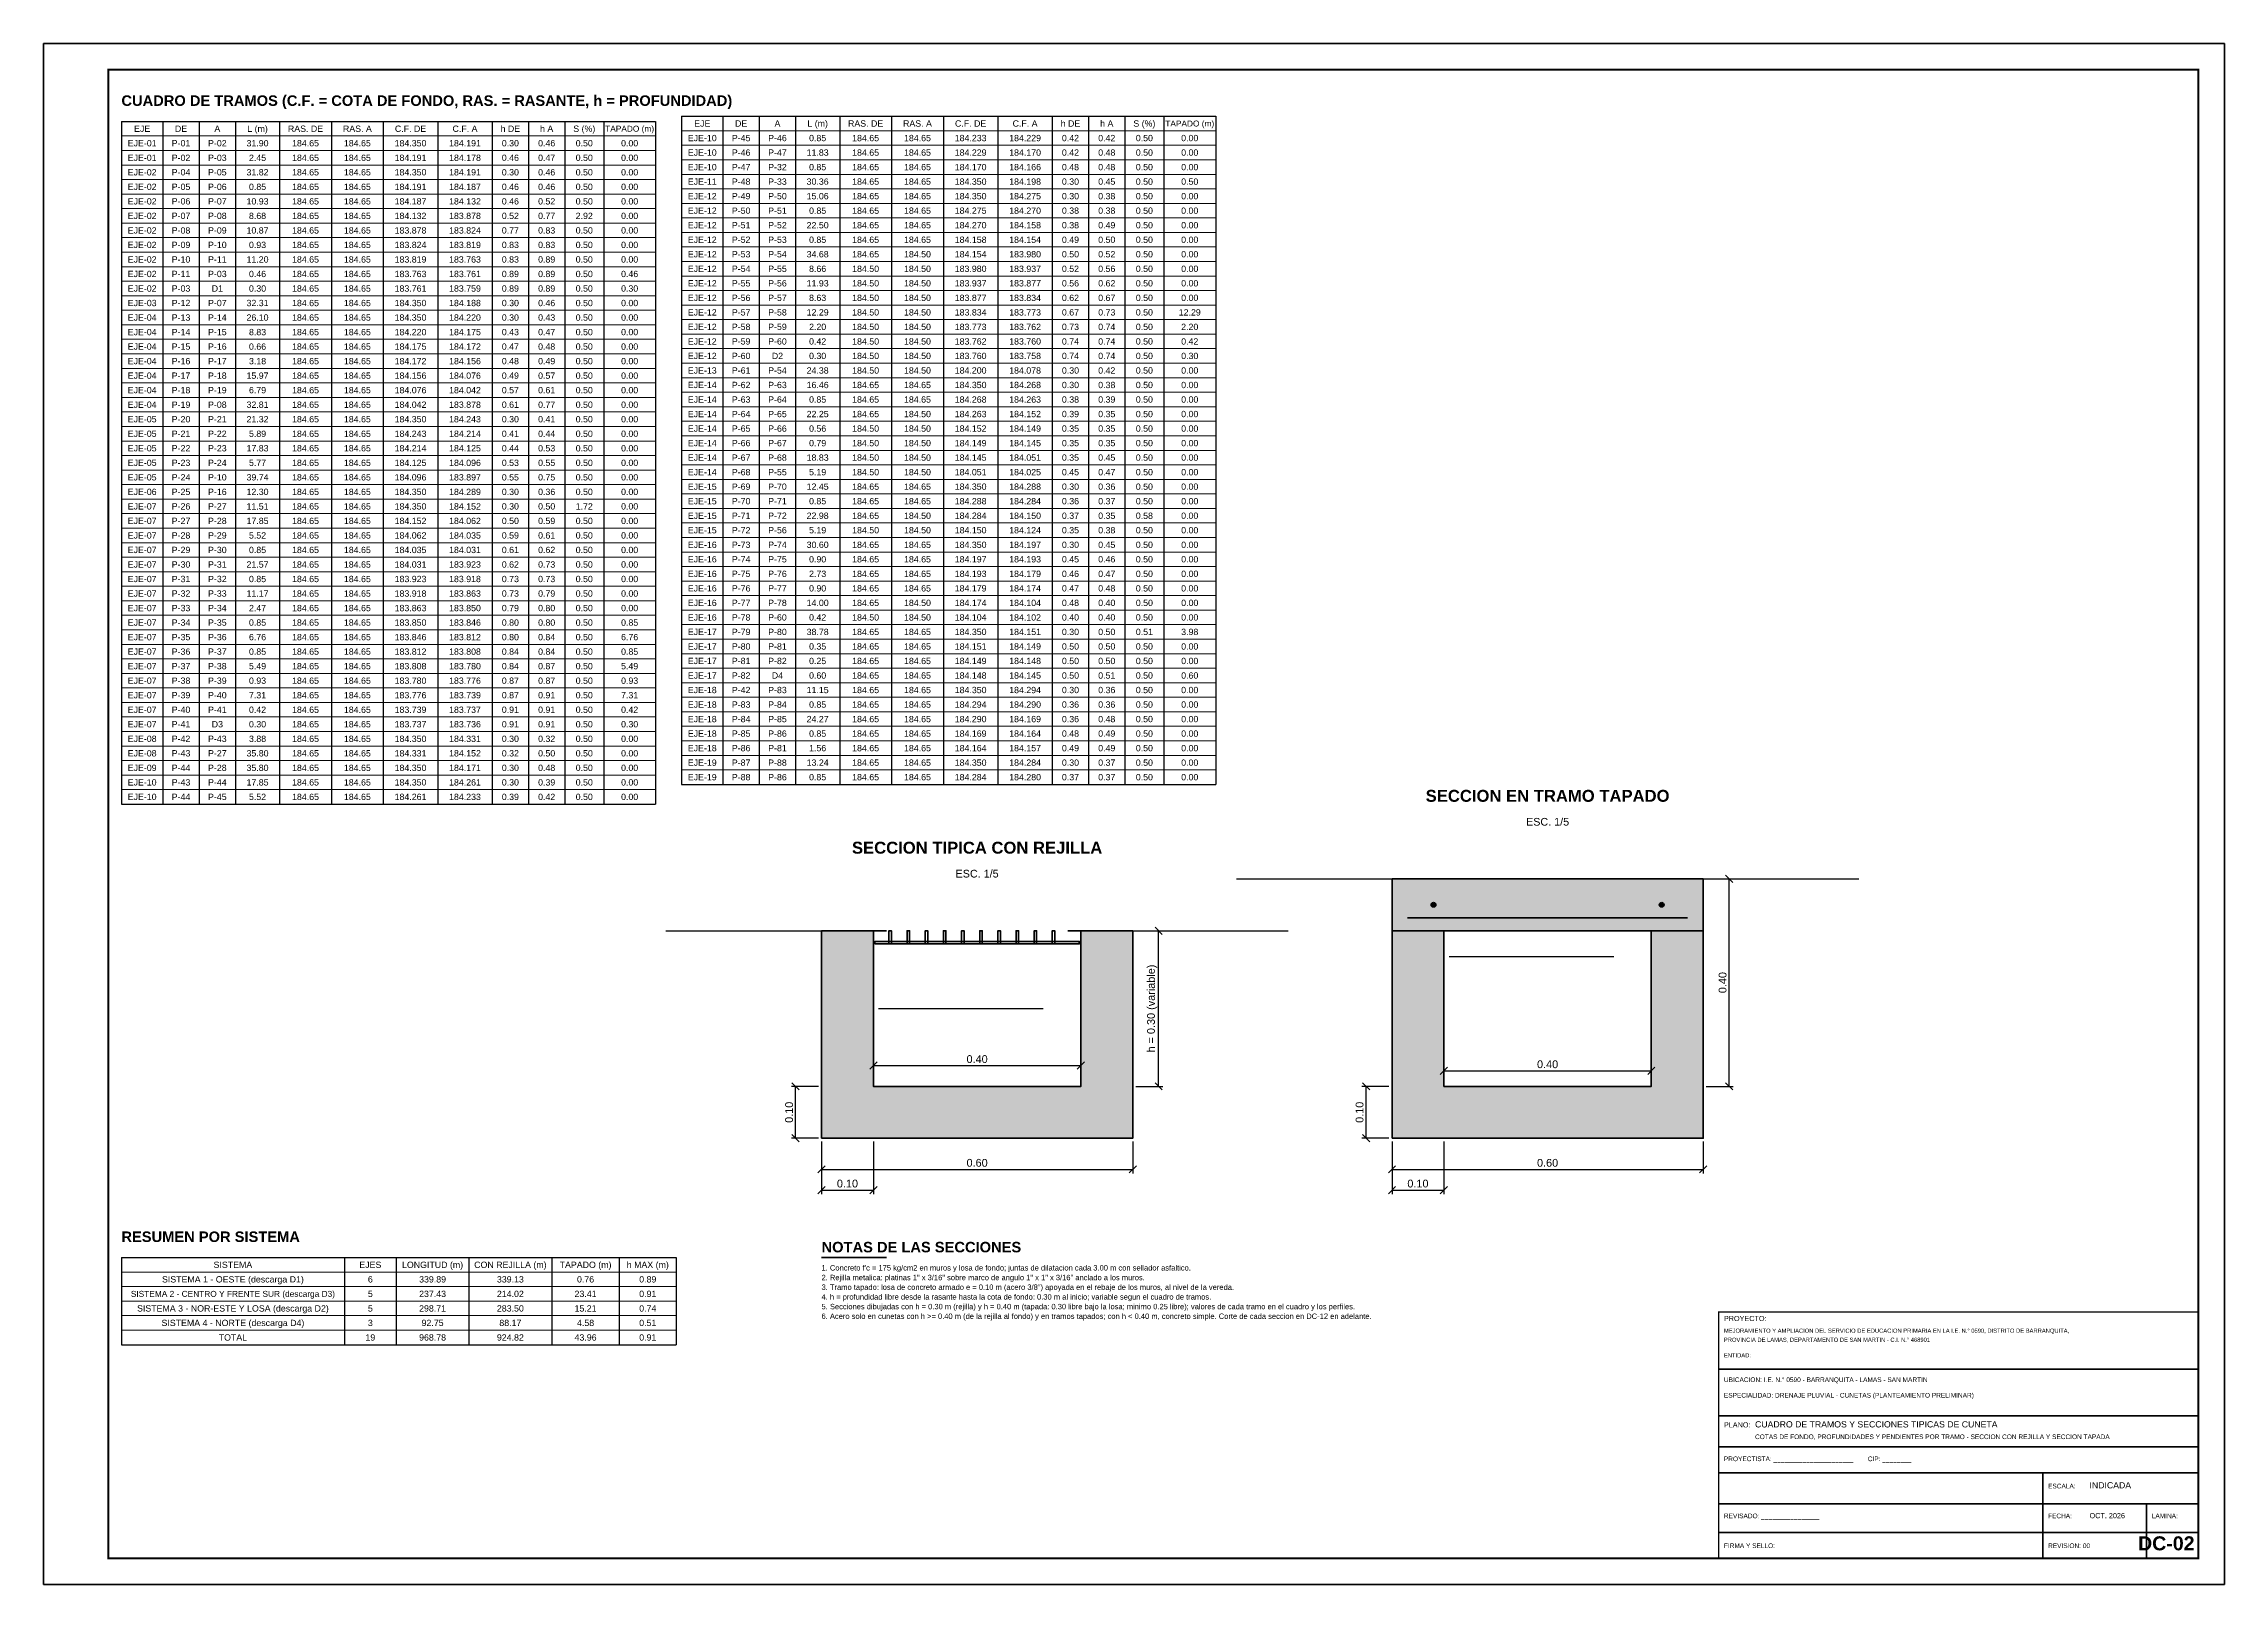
# Model space of a CAD drawing. Header units: metres. Extents: x 354768 to 355417, y 9249536 to 9250102.
# Drawn here: x 354798.5 to 354802.705, y 9249536 to 9249538.97 of the extents above; entities that cross this region are included whole.
import ezdxf
from ezdxf.enums import TextEntityAlignment as Align

# ---------------------------------------------------------------- set-up
doc = ezdxf.new("R2010")
doc.units = ezdxf.units.M
doc.header["$LTSCALE"] = 0.25
doc.linetypes.add('DASHED', pattern=[1.524, 1.27, -0.254])
for name, color, linetype, lineweight in [('ACERO', 1, 'CONTINUOUS', 35), ('AGUA', 150, 'DASHED', 25), ('CONCRETO', 250, 'CONTINUOUS', 50), ('COTAS', 94, 'CONTINUOUS', 18), ('GRILLA', 9, 'CONTINUOUS', 13), ('MARCO', 7, 'CONTINUOUS', 50), ('MARCO-METALICO', 32, 'CONTINUOUS', 40), ('ROTULO', 7, 'CONTINUOUS', 35), ('TERRENO', 7, 'CONTINUOUS', 30), ('TITULOS', 160, 'CONTINUOUS', 35)]:
    doc.layers.add(name, color=color, linetype=linetype, lineweight=lineweight)
for name, color, linetype in [('ACERO-PUNTOS', 5, 'CONTINUOUS'), ('ROTULO-TEXTO', 7, 'CONTINUOUS'), ('TEXTOS', 7, 'CONTINUOUS'), ('TEXTOS-NOTAS', 7, 'CONTINUOUS')]:
    doc.layers.add(name, color=color, linetype=linetype)
doc.layers.add('CONCRETO-ACHURADO', color=8, linetype='CONTINUOUS', true_color=0xe2e2e2)
doc.styles.get("Standard").update_dxf_attribs({"font": 'arial.ttf'})
doc.styles.add('TITULOS', font='arialbd.ttf')
doc.dimstyles.new('COT-5', dxfattribs={"dimscale": 0.005, "dimtxt": 3, "dimasz": 2.2, "dimexe": 1.6, "dimexo": 1.2, "dimgap": 1, "dimtad": 1, "dimzin": 0, "dimdsep": 46, "dimtxsty": 'Standard', "dimtsz": 1.4, "dimcen": 2.5, "dimclrd": 256, "dimclre": 256, "dimclrt": 7, "dimazin": 3, "dimtfac": 1, "dimtmove": 0, "dimatfit": 3})

msp = doc.modelspace()

# ---------------------------------------------------------------- texts
at = {"layer": 'ROTULO-TEXTO'}
for s, height, p in [('MEJORAMIENTO Y AMPLIACION DEL SERVICIO DE EDUCACION PRIMARIA EN LA I.E. N.° 0590, DISTRITO DE BARRANQUITA,', 0.008, (354801.74, 9249536.485)), ('PROYECTO:', 0.01, (354801.74, 9249536.5075)), ('PROVINCIA DE LAMAS, DEPARTAMENTO DE SAN MARTIN - C.I. N.° 468901', 0.008, (354801.74, 9249536.4675)), ('ENTIDAD:', 0.008, (354801.74, 9249536.4375)), ('UBICACION: I.E. N.° 0590 - BARRANQUITA - LAMAS - SAN MARTIN', 0.009, (354801.74, 9249536.39)), ('ESPECIALIDAD: DRENAJE PLUVIAL - CUNETAS (PLANTEAMIENTO PRELIMINAR)', 0.009, (354801.74, 9249536.36)), ('PLANO:', 0.01, (354801.74, 9249536.3025)), ('COTAS DE FONDO, PROFUNDIDADES Y PENDIENTES POR TRAMO - SECCION CON REJILLA Y SECCION TAPADA', 0.009, (354801.8, 9249536.28)), ('CUADRO DE TRAMOS Y SECCIONES TIPICAS DE CUNETA', 0.012, (354801.8, 9249536.3025)), ('PROYECTISTA: ______________________        CIP: ________', 0.009, (354801.74, 9249536.2375)), ('ESCALA:', 0.009, (354802.365, 9249536.185)), ('INDICADA', 0.012, (354802.445, 9249536.185)), ('REVISADO: ________________', 0.009, (354801.74, 9249536.1275)), ('FECHA:', 0.009, (354802.365, 9249536.1275)), ('OCT. 2026', 0.01, (354802.445, 9249536.1275)), ('LAMINA:', 0.009, (354802.565, 9249536.1275)), ('FIRMA Y SELLO:', 0.009, (354801.74, 9249536.07)), ('REVISION: 00', 0.009, (354802.365, 9249536.07))]:
    msp.add_text(s, height=height, dxfattribs=at).set_placement(p)
at = {"layer": 'TEXTOS'}
for s, height, p in [('EJE', 0.01215, (354798.69, 9249538.806)), ('DE', 0.01215, (354798.765, 9249538.806)), ('A', 0.0122, (354798.835, 9249538.806)), ('L (m)', 0.01215, (354798.9125, 9249538.806)), ('RAS. DE', 0.01215, (354799.005, 9249538.806)), ('RAS. A', 0.01215, (354799.105, 9249538.806)), ('C.F. DE', 0.01215, (354799.2075, 9249538.806)), ('C.F. A', 0.01215, (354799.3125, 9249538.806)), ('h DE', 0.01215, (354799.4, 9249538.806)), ('h A', 0.01215, (354799.47, 9249538.806)), ('S (%)', 0.01215, (354799.5425, 9249538.806)), ('TAPADO (m)', 0.01147, (354799.63, 9249538.806)), ('EJE', 0.01215, (354799.77, 9249538.816)), ('DE', 0.01215, (354799.845, 9249538.816)), ('A', 0.0122, (354799.915, 9249538.816)), ('L (m)', 0.01215, (354799.9925, 9249538.816)), ('RAS. DE', 0.01215, (354800.085, 9249538.816)), ('RAS. A', 0.01215, (354800.185, 9249538.816)), ('C.F. DE', 0.01215, (354800.2875, 9249538.816)), ('C.F. A', 0.01215, (354800.3925, 9249538.816)), ('h DE', 0.01215, (354800.48, 9249538.816)), ('h A', 0.01215, (354800.55, 9249538.816)), ('S (%)', 0.01215, (354800.6225, 9249538.816)), ('TAPADO (m)', 0.01147, (354800.71, 9249538.816)), ('EJE-01', 0.01215, (354798.69, 9249538.778)), ('P-01', 0.01215, (354798.765, 9249538.778)), ('P-02', 0.01215, (354798.835, 9249538.778)), ('31.90', 0.01215, (354798.9125, 9249538.778)), ('184.65', 0.01215, (354799.005, 9249538.778)), ('184.65', 0.01215, (354799.105, 9249538.778)), ('184.350', 0.01215, (354799.2075, 9249538.778)), ('184.191', 0.01215, (354799.3125, 9249538.778)), ('0.30', 0.01215, (354799.4, 9249538.778)), ('0.46', 0.01215, (354799.47, 9249538.778)), ('0.50', 0.01215, (354799.5425, 9249538.778)), ('0.00', 0.01215, (354799.63, 9249538.778)), ('EJE-10', 0.01215, (354799.77, 9249538.788)), ('EJE-10', 0.01215, (354799.77, 9249538.76)), ('P-45', 0.01215, (354799.845, 9249538.788)), ('P-46', 0.01215, (354799.845, 9249538.76)), ('P-46', 0.01215, (354799.915, 9249538.788)), ('P-47', 0.01215, (354799.915, 9249538.76)), ('11.83', 0.01215, (354799.9925, 9249538.76)), ('0.85', 0.01215, (354799.9925, 9249538.788)), ('184.65', 0.01215, (354800.085, 9249538.788)), ('184.65', 0.01215, (354800.085, 9249538.76)), ('184.65', 0.01215, (354800.185, 9249538.788)), ('184.65', 0.01215, (354800.185, 9249538.76)), ('184.233', 0.01215, (354800.2875, 9249538.788)), ('184.229', 0.01215, (354800.2875, 9249538.76)), ('184.229', 0.01215, (354800.3925, 9249538.788)), ('184.170', 0.01215, (354800.3925, 9249538.76)), ('0.42', 0.01215, (354800.48, 9249538.788)), ('0.42', 0.01215, (354800.48, 9249538.76)), ('0.42', 0.01215, (354800.55, 9249538.788)), ('0.48', 0.01215, (354800.55, 9249538.76)), ('0.50', 0.01215, (354800.6225, 9249538.788)), ('0.50', 0.01215, (354800.6225, 9249538.76)), ('0.00', 0.01215, (354800.71, 9249538.788)), ('0.00', 0.01215, (354800.71, 9249538.76)), ('EJE-01', 0.01215, (354798.69, 9249538.75)), ('EJE-02', 0.01215, (354798.69, 9249538.722)), ('P-02', 0.01215, (354798.765, 9249538.75)), ('P-04', 0.01215, (354798.765, 9249538.722)), ('P-03', 0.01215, (354798.835, 9249538.75)), ('P-05', 0.01215, (354798.835, 9249538.722)), ('31.82', 0.01215, (354798.9125, 9249538.722)), ('2.45', 0.01215, (354798.9125, 9249538.75)), ('184.65', 0.01215, (354799.005, 9249538.75)), ('184.65', 0.01215, (354799.005, 9249538.722)), ('184.65', 0.01215, (354799.105, 9249538.75)), ('184.65', 0.01215, (354799.105, 9249538.722)), ('184.191', 0.01215, (354799.2075, 9249538.75)), ('184.350', 0.01215, (354799.2075, 9249538.722)), ('184.178', 0.01215, (354799.3125, 9249538.75)), ('184.191', 0.01215, (354799.3125, 9249538.722)), ('0.46', 0.01215, (354799.4, 9249538.75)), ('0.30', 0.01215, (354799.4, 9249538.722)), ('0.47', 0.01215, (354799.47, 9249538.75)), ('0.46', 0.01215, (354799.47, 9249538.722)), ('0.50', 0.01215, (354799.5425, 9249538.75)), ('0.50', 0.01215, (354799.5425, 9249538.722)), ('0.00', 0.01215, (354799.63, 9249538.75)), ('0.00', 0.01215, (354799.63, 9249538.722)), ('EJE-10', 0.01215, (354799.77, 9249538.732)), ('P-47', 0.01215, (354799.845, 9249538.732)), ('P-32', 0.01215, (354799.915, 9249538.732)), ('0.85', 0.01215, (354799.9925, 9249538.732)), ('184.65', 0.01215, (354800.085, 9249538.732)), ('184.65', 0.01215, (354800.185, 9249538.732)), ('184.170', 0.01215, (354800.2875, 9249538.732)), ('184.166', 0.01215, (354800.3925, 9249538.732)), ('0.48', 0.01215, (354800.48, 9249538.732)), ('0.48', 0.01215, (354800.55, 9249538.732)), ('0.50', 0.01215, (354800.6225, 9249538.732)), ('0.00', 0.01215, (354800.71, 9249538.732)), ('EJE-02', 0.01215, (354798.69, 9249538.694)), ('P-05', 0.01215, (354798.765, 9249538.694)), ('P-06', 0.01215, (354798.835, 9249538.694)), ('0.85', 0.01215, (354798.9125, 9249538.694)), ('184.65', 0.01215, (354799.005, 9249538.694)), ('184.65', 0.01215, (354799.105, 9249538.694)), ('184.191', 0.01215, (354799.2075, 9249538.694)), ('184.187', 0.01215, (354799.3125, 9249538.694)), ('0.46', 0.01215, (354799.4, 9249538.694)), ('0.46', 0.01215, (354799.47, 9249538.694)), ('0.50', 0.01215, (354799.5425, 9249538.694)), ('0.00', 0.01215, (354799.63, 9249538.694)), ('EJE-11', 0.01215, (354799.77, 9249538.704)), ('EJE-12', 0.01215, (354799.77, 9249538.676)), ('P-48', 0.01215, (354799.845, 9249538.704)), ('P-49', 0.01215, (354799.845, 9249538.676)), ('P-33', 0.01215, (354799.915, 9249538.704)), ('P-50', 0.01215, (354799.915, 9249538.676)), ('30.36', 0.01215, (354799.9925, 9249538.704)), ('15.06', 0.01215, (354799.9925, 9249538.676)), ('184.65', 0.01215, (354800.085, 9249538.704)), ('184.65', 0.01215, (354800.085, 9249538.676)), ('184.65', 0.01215, (354800.185, 9249538.704)), ('184.65', 0.01215, (354800.185, 9249538.676)), ('184.350', 0.01215, (354800.2875, 9249538.704)), ('184.350', 0.01215, (354800.2875, 9249538.676)), ('184.198', 0.01215, (354800.3925, 9249538.704)), ('184.275', 0.01215, (354800.3925, 9249538.676)), ('0.30', 0.01215, (354800.48, 9249538.704)), ('0.30', 0.01215, (354800.48, 9249538.676)), ('0.45', 0.01215, (354800.55, 9249538.704)), ('0.38', 0.01215, (354800.55, 9249538.676)), ('0.50', 0.01215, (354800.6225, 9249538.704)), ('0.50', 0.01215, (354800.6225, 9249538.676)), ('0.50', 0.01215, (354800.71, 9249538.704)), ('0.00', 0.01215, (354800.71, 9249538.676)), ('EJE-02', 0.01215, (354798.69, 9249538.666)), ('EJE-02', 0.01215, (354798.69, 9249538.638)), ('P-06', 0.01215, (354798.765, 9249538.666)), ('P-07', 0.01215, (354798.765, 9249538.638)), ('P-07', 0.01215, (354798.835, 9249538.666)), ('P-08', 0.01215, (354798.835, 9249538.638)), ('10.93', 0.01215, (354798.9125, 9249538.666)), ('8.68', 0.01215, (354798.9125, 9249538.638)), ('184.65', 0.01215, (354799.005, 9249538.666)), ('184.65', 0.01215, (354799.005, 9249538.638)), ('184.65', 0.01215, (354799.105, 9249538.666)), ('184.65', 0.01215, (354799.105, 9249538.638)), ('184.187', 0.01215, (354799.2075, 9249538.666)), ('184.132', 0.01215, (354799.2075, 9249538.638)), ('184.132', 0.01215, (354799.3125, 9249538.666)), ('183.878', 0.01215, (354799.3125, 9249538.638)), ('0.46', 0.01215, (354799.4, 9249538.666)), ('0.52', 0.01215, (354799.4, 9249538.638)), ('0.52', 0.01215, (354799.47, 9249538.666)), ('0.77', 0.01215, (354799.47, 9249538.638)), ('0.50', 0.01215, (354799.5425, 9249538.666)), ('2.92', 0.01215, (354799.5425, 9249538.638)), ('0.00', 0.01215, (354799.63, 9249538.666)), ('0.00', 0.01215, (354799.63, 9249538.638)), ('EJE-12', 0.01215, (354799.77, 9249538.648)), ('P-50', 0.01215, (354799.845, 9249538.648)), ('P-51', 0.01215, (354799.915, 9249538.648)), ('0.85', 0.01215, (354799.9925, 9249538.648)), ('184.65', 0.01215, (354800.085, 9249538.648)), ('184.65', 0.01215, (354800.185, 9249538.648)), ('184.275', 0.01215, (354800.2875, 9249538.648)), ('184.270', 0.01215, (354800.3925, 9249538.648)), ('0.38', 0.01215, (354800.48, 9249538.648)), ('0.38', 0.01215, (354800.55, 9249538.648)), ('0.50', 0.01215, (354800.6225, 9249538.648)), ('0.00', 0.01215, (354800.71, 9249538.648)), ('EJE-02', 0.01215, (354798.69, 9249538.61)), ('P-08', 0.01215, (354798.765, 9249538.61)), ('P-09', 0.01215, (354798.835, 9249538.61)), ('10.87', 0.01215, (354798.9125, 9249538.61)), ('184.65', 0.01215, (354799.005, 9249538.61)), ('184.65', 0.01215, (354799.105, 9249538.61)), ('183.878', 0.01215, (354799.2075, 9249538.61)), ('183.824', 0.01215, (354799.3125, 9249538.61)), ('0.77', 0.01215, (354799.4, 9249538.61)), ('0.83', 0.01215, (354799.47, 9249538.61)), ('0.50', 0.01215, (354799.5425, 9249538.61)), ('0.00', 0.01215, (354799.63, 9249538.61)), ('EJE-12', 0.01215, (354799.77, 9249538.62)), ('EJE-12', 0.01215, (354799.77, 9249538.592)), ('P-51', 0.01215, (354799.845, 9249538.62)), ('P-52', 0.01215, (354799.845, 9249538.592)), ('P-52', 0.01215, (354799.915, 9249538.62)), ('P-53', 0.01215, (354799.915, 9249538.592)), ('22.50', 0.01215, (354799.9925, 9249538.62)), ('0.85', 0.01215, (354799.9925, 9249538.592)), ('184.65', 0.01215, (354800.085, 9249538.62)), ('184.65', 0.01215, (354800.085, 9249538.592)), ('184.65', 0.01215, (354800.185, 9249538.62)), ('184.65', 0.01215, (354800.185, 9249538.592)), ('184.270', 0.01215, (354800.2875, 9249538.62)), ('184.158', 0.01215, (354800.2875, 9249538.592)), ('184.158', 0.01215, (354800.3925, 9249538.62)), ('184.154', 0.01215, (354800.3925, 9249538.592)), ('0.38', 0.01215, (354800.48, 9249538.62)), ('0.49', 0.01215, (354800.48, 9249538.592)), ('0.49', 0.01215, (354800.55, 9249538.62)), ('0.50', 0.01215, (354800.55, 9249538.592)), ('0.50', 0.01215, (354800.6225, 9249538.62)), ('0.50', 0.01215, (354800.6225, 9249538.592)), ('0.00', 0.01215, (354800.71, 9249538.62)), ('0.00', 0.01215, (354800.71, 9249538.592)), ('EJE-02', 0.01215, (354798.69, 9249538.582)), ('EJE-02', 0.01215, (354798.69, 9249538.554)), ('P-09', 0.01215, (354798.765, 9249538.582)), ('P-10', 0.01215, (354798.765, 9249538.554)), ('P-10', 0.01215, (354798.835, 9249538.582)), ('P-11', 0.01215, (354798.835, 9249538.554)), ('11.20', 0.01215, (354798.9125, 9249538.554)), ('0.93', 0.01215, (354798.9125, 9249538.582)), ('184.65', 0.01215, (354799.005, 9249538.582)), ('184.65', 0.01215, (354799.005, 9249538.554)), ('184.65', 0.01215, (354799.105, 9249538.582)), ('184.65', 0.01215, (354799.105, 9249538.554)), ('183.824', 0.01215, (354799.2075, 9249538.582)), ('183.819', 0.01215, (354799.2075, 9249538.554)), ('183.819', 0.01215, (354799.3125, 9249538.582)), ('183.763', 0.01215, (354799.3125, 9249538.554)), ('0.83', 0.01215, (354799.4, 9249538.582)), ('0.83', 0.01215, (354799.4, 9249538.554)), ('0.83', 0.01215, (354799.47, 9249538.582)), ('0.89', 0.01215, (354799.47, 9249538.554)), ('0.50', 0.01215, (354799.5425, 9249538.582)), ('0.50', 0.01215, (354799.5425, 9249538.554)), ('0.00', 0.01215, (354799.63, 9249538.582)), ('0.00', 0.01215, (354799.63, 9249538.554)), ('EJE-12', 0.01215, (354799.77, 9249538.564)), ('P-53', 0.01215, (354799.845, 9249538.564)), ('P-54', 0.01215, (354799.915, 9249538.564)), ('34.68', 0.01215, (354799.9925, 9249538.564)), ('184.65', 0.01215, (354800.085, 9249538.564)), ('184.50', 0.01215, (354800.185, 9249538.564)), ('184.154', 0.01215, (354800.2875, 9249538.564)), ('183.980', 0.01215, (354800.3925, 9249538.564)), ('0.50', 0.01215, (354800.48, 9249538.564)), ('0.52', 0.01215, (354800.55, 9249538.564)), ('0.50', 0.01215, (354800.6225, 9249538.564)), ('0.00', 0.01215, (354800.71, 9249538.564)), ('EJE-02', 0.01215, (354798.69, 9249538.526)), ('P-11', 0.01215, (354798.765, 9249538.526)), ('P-03', 0.01215, (354798.835, 9249538.526)), ('0.46', 0.01215, (354798.9125, 9249538.526)), ('184.65', 0.01215, (354799.005, 9249538.526)), ('184.65', 0.01215, (354799.105, 9249538.526)), ('183.763', 0.01215, (354799.2075, 9249538.526)), ('183.761', 0.01215, (354799.3125, 9249538.526)), ('0.89', 0.01215, (354799.4, 9249538.526)), ('0.89', 0.01215, (354799.47, 9249538.526)), ('0.50', 0.01215, (354799.5425, 9249538.526)), ('0.46', 0.01215, (354799.63, 9249538.526)), ('EJE-12', 0.01215, (354799.77, 9249538.536)), ('EJE-12', 0.01215, (354799.77, 9249538.508)), ('P-54', 0.01215, (354799.845, 9249538.536)), ('P-55', 0.01215, (354799.845, 9249538.508)), ('P-55', 0.01215, (354799.915, 9249538.536)), ('P-56', 0.01215, (354799.915, 9249538.508)), ('11.93', 0.01215, (354799.9925, 9249538.508)), ('8.66', 0.01215, (354799.9925, 9249538.536)), ('184.50', 0.01215, (354800.085, 9249538.536)), ('184.50', 0.01215, (354800.085, 9249538.508)), ('184.50', 0.01215, (354800.185, 9249538.536)), ('184.50', 0.01215, (354800.185, 9249538.508)), ('183.980', 0.01215, (354800.2875, 9249538.536)), ('183.937', 0.01215, (354800.2875, 9249538.508)), ('183.937', 0.01215, (354800.3925, 9249538.536)), ('183.877', 0.01215, (354800.3925, 9249538.508)), ('0.52', 0.01215, (354800.48, 9249538.536)), ('0.56', 0.01215, (354800.48, 9249538.508)), ('0.56', 0.01215, (354800.55, 9249538.536)), ('0.62', 0.01215, (354800.55, 9249538.508)), ('0.50', 0.01215, (354800.6225, 9249538.536)), ('0.50', 0.01215, (354800.6225, 9249538.508)), ('0.00', 0.01215, (354800.71, 9249538.536)), ('0.00', 0.01215, (354800.71, 9249538.508)), ('EJE-02', 0.01215, (354798.69, 9249538.498)), ('EJE-03', 0.01215, (354798.69, 9249538.47)), ('P-03', 0.01215, (354798.765, 9249538.498)), ('P-12', 0.01215, (354798.765, 9249538.47)), ('P-07', 0.01215, (354798.835, 9249538.47)), ('D1', 0.01215, (354798.835, 9249538.498)), ('32.31', 0.01215, (354798.9125, 9249538.47)), ('0.30', 0.01215, (354798.9125, 9249538.498)), ('184.65', 0.01215, (354799.005, 9249538.498)), ('184.65', 0.01215, (354799.005, 9249538.47)), ('184.65', 0.01215, (354799.105, 9249538.498)), ('184.65', 0.01215, (354799.105, 9249538.47)), ('183.761', 0.01215, (354799.2075, 9249538.498)), ('184.350', 0.01215, (354799.2075, 9249538.47)), ('183.759', 0.01215, (354799.3125, 9249538.498)), ('184.188', 0.01215, (354799.3125, 9249538.47)), ('0.89', 0.01215, (354799.4, 9249538.498)), ('0.30', 0.01215, (354799.4, 9249538.47)), ('0.89', 0.01215, (354799.47, 9249538.498)), ('0.46', 0.01215, (354799.47, 9249538.47)), ('0.50', 0.01215, (354799.5425, 9249538.498)), ('0.50', 0.01215, (354799.5425, 9249538.47)), ('0.30', 0.01215, (354799.63, 9249538.498)), ('0.00', 0.01215, (354799.63, 9249538.47)), ('EJE-12', 0.01215, (354799.77, 9249538.48)), ('P-56', 0.01215, (354799.845, 9249538.48)), ('P-57', 0.01215, (354799.915, 9249538.48)), ('8.63', 0.01215, (354799.9925, 9249538.48)), ('184.50', 0.01215, (354800.085, 9249538.48)), ('184.50', 0.01215, (354800.185, 9249538.48)), ('183.877', 0.01215, (354800.2875, 9249538.48)), ('183.834', 0.01215, (354800.3925, 9249538.48)), ('0.62', 0.01215, (354800.48, 9249538.48)), ('0.67', 0.01215, (354800.55, 9249538.48)), ('0.50', 0.01215, (354800.6225, 9249538.48)), ('0.00', 0.01215, (354800.71, 9249538.48)), ('EJE-04', 0.01215, (354798.69, 9249538.442)), ('P-13', 0.01215, (354798.765, 9249538.442)), ('P-14', 0.01215, (354798.835, 9249538.442)), ('26.10', 0.01215, (354798.9125, 9249538.442)), ('184.65', 0.01215, (354799.005, 9249538.442)), ('184.65', 0.01215, (354799.105, 9249538.442)), ('184.350', 0.01215, (354799.2075, 9249538.442)), ('184.220', 0.01215, (354799.3125, 9249538.442)), ('0.30', 0.01215, (354799.4, 9249538.442)), ('0.43', 0.01215, (354799.47, 9249538.442)), ('0.50', 0.01215, (354799.5425, 9249538.442)), ('0.00', 0.01215, (354799.63, 9249538.442)), ('EJE-12', 0.01215, (354799.77, 9249538.452)), ('EJE-12', 0.01215, (354799.77, 9249538.424)), ('P-57', 0.01215, (354799.845, 9249538.452)), ('P-58', 0.01215, (354799.845, 9249538.424)), ('P-58', 0.01215, (354799.915, 9249538.452)), ('P-59', 0.01215, (354799.915, 9249538.424)), ('12.29', 0.01215, (354799.9925, 9249538.452)), ('2.20', 0.01215, (354799.9925, 9249538.424)), ('184.50', 0.01215, (354800.085, 9249538.452)), ('184.50', 0.01215, (354800.085, 9249538.424)), ('184.50', 0.01215, (354800.185, 9249538.452)), ('184.50', 0.01215, (354800.185, 9249538.424)), ('183.834', 0.01215, (354800.2875, 9249538.452)), ('183.773', 0.01215, (354800.2875, 9249538.424)), ('183.773', 0.01215, (354800.3925, 9249538.452)), ('183.762', 0.01215, (354800.3925, 9249538.424)), ('0.67', 0.01215, (354800.48, 9249538.452)), ('0.73', 0.01215, (354800.48, 9249538.424)), ('0.73', 0.01215, (354800.55, 9249538.452)), ('0.74', 0.01215, (354800.55, 9249538.424)), ('0.50', 0.01215, (354800.6225, 9249538.452)), ('0.50', 0.01215, (354800.6225, 9249538.424)), ('12.29', 0.01215, (354800.71, 9249538.452)), ('2.20', 0.01215, (354800.71, 9249538.424)), ('EJE-04', 0.01215, (354798.69, 9249538.414)), ('EJE-04', 0.01215, (354798.69, 9249538.386)), ('P-14', 0.01215, (354798.765, 9249538.414)), ('P-15', 0.01215, (354798.765, 9249538.386)), ('P-15', 0.01215, (354798.835, 9249538.414)), ('P-16', 0.01215, (354798.835, 9249538.386)), ('0.66', 0.01215, (354798.9125, 9249538.386)), ('8.83', 0.01215, (354798.9125, 9249538.414)), ('184.65', 0.01215, (354799.005, 9249538.414)), ('184.65', 0.01215, (354799.005, 9249538.386)), ('184.65', 0.01215, (354799.105, 9249538.414)), ('184.65', 0.01215, (354799.105, 9249538.386)), ('184.220', 0.01215, (354799.2075, 9249538.414)), ('184.175', 0.01215, (354799.2075, 9249538.386)), ('184.175', 0.01215, (354799.3125, 9249538.414)), ('184.172', 0.01215, (354799.3125, 9249538.386)), ('0.43', 0.01215, (354799.4, 9249538.414)), ('0.47', 0.01215, (354799.4, 9249538.386)), ('0.47', 0.01215, (354799.47, 9249538.414)), ('0.48', 0.01215, (354799.47, 9249538.386)), ('0.50', 0.01215, (354799.5425, 9249538.414)), ('0.50', 0.01215, (354799.5425, 9249538.386)), ('0.00', 0.01215, (354799.63, 9249538.414)), ('0.00', 0.01215, (354799.63, 9249538.386)), ('EJE-12', 0.01215, (354799.77, 9249538.396)), ('P-59', 0.01215, (354799.845, 9249538.396)), ('P-60', 0.01215, (354799.915, 9249538.396)), ('0.42', 0.01215, (354799.9925, 9249538.396)), ('184.50', 0.01215, (354800.085, 9249538.396)), ('184.50', 0.01215, (354800.185, 9249538.396)), ('183.762', 0.01215, (354800.2875, 9249538.396)), ('183.760', 0.01215, (354800.3925, 9249538.396)), ('0.74', 0.01215, (354800.48, 9249538.396)), ('0.74', 0.01215, (354800.55, 9249538.396)), ('0.50', 0.01215, (354800.6225, 9249538.396)), ('0.42', 0.01215, (354800.71, 9249538.396)), ('EJE-04', 0.01215, (354798.69, 9249538.358)), ('P-16', 0.01215, (354798.765, 9249538.358)), ('P-17', 0.01215, (354798.835, 9249538.358)), ('3.18', 0.01215, (354798.9125, 9249538.358)), ('184.65', 0.01215, (354799.005, 9249538.358)), ('184.65', 0.01215, (354799.105, 9249538.358)), ('184.172', 0.01215, (354799.2075, 9249538.358)), ('184.156', 0.01215, (354799.3125, 9249538.358)), ('0.48', 0.01215, (354799.4, 9249538.358)), ('0.49', 0.01215, (354799.47, 9249538.358)), ('0.50', 0.01215, (354799.5425, 9249538.358)), ('0.00', 0.01215, (354799.63, 9249538.358)), ('EJE-12', 0.01215, (354799.77, 9249538.368)), ('EJE-13', 0.01215, (354799.77, 9249538.34)), ('P-60', 0.01215, (354799.845, 9249538.368)), ('P-61', 0.01215, (354799.845, 9249538.34)), ('P-54', 0.01215, (354799.915, 9249538.34)), ('D2', 0.01215, (354799.915, 9249538.368)), ('24.38', 0.01215, (354799.9925, 9249538.34)), ('0.30', 0.01215, (354799.9925, 9249538.368)), ('184.50', 0.01215, (354800.085, 9249538.368)), ('184.50', 0.01215, (354800.085, 9249538.34)), ('184.50', 0.01215, (354800.185, 9249538.368)), ('184.50', 0.01215, (354800.185, 9249538.34)), ('183.760', 0.01215, (354800.2875, 9249538.368)), ('184.200', 0.01215, (354800.2875, 9249538.34)), ('183.758', 0.01215, (354800.3925, 9249538.368)), ('184.078', 0.01215, (354800.3925, 9249538.34)), ('0.74', 0.01215, (354800.48, 9249538.368)), ('0.30', 0.01215, (354800.48, 9249538.34)), ('0.74', 0.01215, (354800.55, 9249538.368)), ('0.42', 0.01215, (354800.55, 9249538.34)), ('0.50', 0.01215, (354800.6225, 9249538.368)), ('0.50', 0.01215, (354800.6225, 9249538.34)), ('0.30', 0.01215, (354800.71, 9249538.368)), ('0.00', 0.01215, (354800.71, 9249538.34)), ('EJE-04', 0.01215, (354798.69, 9249538.33)), ('EJE-04', 0.01215, (354798.69, 9249538.302)), ('P-17', 0.01215, (354798.765, 9249538.33)), ('P-18', 0.01215, (354798.765, 9249538.302)), ('P-18', 0.01215, (354798.835, 9249538.33)), ('P-19', 0.01215, (354798.835, 9249538.302)), ('15.97', 0.01215, (354798.9125, 9249538.33)), ('6.79', 0.01215, (354798.9125, 9249538.302)), ('184.65', 0.01215, (354799.005, 9249538.33)), ('184.65', 0.01215, (354799.005, 9249538.302)), ('184.65', 0.01215, (354799.105, 9249538.33)), ('184.65', 0.01215, (354799.105, 9249538.302)), ('184.156', 0.01215, (354799.2075, 9249538.33)), ('184.076', 0.01215, (354799.2075, 9249538.302)), ('184.076', 0.01215, (354799.3125, 9249538.33)), ('184.042', 0.01215, (354799.3125, 9249538.302)), ('0.49', 0.01215, (354799.4, 9249538.33)), ('0.57', 0.01215, (354799.4, 9249538.302)), ('0.57', 0.01215, (354799.47, 9249538.33)), ('0.61', 0.01215, (354799.47, 9249538.302)), ('0.50', 0.01215, (354799.5425, 9249538.33)), ('0.50', 0.01215, (354799.5425, 9249538.302)), ('0.00', 0.01215, (354799.63, 9249538.33)), ('0.00', 0.01215, (354799.63, 9249538.302)), ('EJE-14', 0.01215, (354799.77, 9249538.312)), ('P-62', 0.01215, (354799.845, 9249538.312)), ('P-63', 0.01215, (354799.915, 9249538.312)), ('16.46', 0.01215, (354799.9925, 9249538.312)), ('184.65', 0.01215, (354800.085, 9249538.312)), ('184.65', 0.01215, (354800.185, 9249538.312)), ('184.350', 0.01215, (354800.2875, 9249538.312)), ('184.268', 0.01215, (354800.3925, 9249538.312)), ('0.30', 0.01215, (354800.48, 9249538.312)), ('0.38', 0.01215, (354800.55, 9249538.312)), ('0.50', 0.01215, (354800.6225, 9249538.312)), ('0.00', 0.01215, (354800.71, 9249538.312)), ('EJE-04', 0.01215, (354798.69, 9249538.274)), ('P-19', 0.01215, (354798.765, 9249538.274)), ('P-08', 0.01215, (354798.835, 9249538.274)), ('32.81', 0.01215, (354798.9125, 9249538.274)), ('184.65', 0.01215, (354799.005, 9249538.274)), ('184.65', 0.01215, (354799.105, 9249538.274)), ('184.042', 0.01215, (354799.2075, 9249538.274)), ('183.878', 0.01215, (354799.3125, 9249538.274)), ('0.61', 0.01215, (354799.4, 9249538.274)), ('0.77', 0.01215, (354799.47, 9249538.274)), ('0.50', 0.01215, (354799.5425, 9249538.274)), ('0.00', 0.01215, (354799.63, 9249538.274)), ('EJE-14', 0.01215, (354799.77, 9249538.284)), ('EJE-14', 0.01215, (354799.77, 9249538.256)), ('P-63', 0.01215, (354799.845, 9249538.284)), ('P-64', 0.01215, (354799.845, 9249538.256)), ('P-64', 0.01215, (354799.915, 9249538.284)), ('P-65', 0.01215, (354799.915, 9249538.256)), ('22.25', 0.01215, (354799.9925, 9249538.256)), ('0.85', 0.01215, (354799.9925, 9249538.284)), ('184.65', 0.01215, (354800.085, 9249538.284)), ('184.65', 0.01215, (354800.085, 9249538.256)), ('184.65', 0.01215, (354800.185, 9249538.284)), ('184.50', 0.01215, (354800.185, 9249538.256)), ('184.268', 0.01215, (354800.2875, 9249538.284)), ('184.263', 0.01215, (354800.2875, 9249538.256)), ('184.263', 0.01215, (354800.3925, 9249538.284)), ('184.152', 0.01215, (354800.3925, 9249538.256)), ('0.38', 0.01215, (354800.48, 9249538.284)), ('0.39', 0.01215, (354800.48, 9249538.256)), ('0.39', 0.01215, (354800.55, 9249538.284)), ('0.35', 0.01215, (354800.55, 9249538.256)), ('0.50', 0.01215, (354800.6225, 9249538.284)), ('0.50', 0.01215, (354800.6225, 9249538.256)), ('0.00', 0.01215, (354800.71, 9249538.284)), ('0.00', 0.01215, (354800.71, 9249538.256)), ('EJE-05', 0.01215, (354798.69, 9249538.246)), ('EJE-05', 0.01215, (354798.69, 9249538.218)), ('P-20', 0.01215, (354798.765, 9249538.246)), ('P-21', 0.01215, (354798.765, 9249538.218)), ('P-21', 0.01215, (354798.835, 9249538.246)), ('P-22', 0.01215, (354798.835, 9249538.218)), ('21.32', 0.01215, (354798.9125, 9249538.246)), ('5.89', 0.01215, (354798.9125, 9249538.218)), ('184.65', 0.01215, (354799.005, 9249538.246)), ('184.65', 0.01215, (354799.005, 9249538.218)), ('184.65', 0.01215, (354799.105, 9249538.246)), ('184.65', 0.01215, (354799.105, 9249538.218)), ('184.350', 0.01215, (354799.2075, 9249538.246)), ('184.243', 0.01215, (354799.2075, 9249538.218)), ('184.243', 0.01215, (354799.3125, 9249538.246)), ('184.214', 0.01215, (354799.3125, 9249538.218)), ('0.30', 0.01215, (354799.4, 9249538.246)), ('0.41', 0.01215, (354799.4, 9249538.218)), ('0.41', 0.01215, (354799.47, 9249538.246)), ('0.44', 0.01215, (354799.47, 9249538.218)), ('0.50', 0.01215, (354799.5425, 9249538.246)), ('0.50', 0.01215, (354799.5425, 9249538.218)), ('0.00', 0.01215, (354799.63, 9249538.246)), ('0.00', 0.01215, (354799.63, 9249538.218)), ('EJE-14', 0.01215, (354799.77, 9249538.228)), ('P-65', 0.01215, (354799.845, 9249538.228)), ('P-66', 0.01215, (354799.915, 9249538.228)), ('0.56', 0.01215, (354799.9925, 9249538.228)), ('184.50', 0.01215, (354800.085, 9249538.228)), ('184.50', 0.01215, (354800.185, 9249538.228)), ('184.152', 0.01215, (354800.2875, 9249538.228)), ('184.149', 0.01215, (354800.3925, 9249538.228)), ('0.35', 0.01215, (354800.48, 9249538.228)), ('0.35', 0.01215, (354800.55, 9249538.228)), ('0.50', 0.01215, (354800.6225, 9249538.228)), ('0.00', 0.01215, (354800.71, 9249538.228)), ('EJE-05', 0.01215, (354798.69, 9249538.19)), ('P-22', 0.01215, (354798.765, 9249538.19)), ('P-23', 0.01215, (354798.835, 9249538.19)), ('17.83', 0.01215, (354798.9125, 9249538.19)), ('184.65', 0.01215, (354799.005, 9249538.19)), ('184.65', 0.01215, (354799.105, 9249538.19)), ('184.214', 0.01215, (354799.2075, 9249538.19)), ('184.125', 0.01215, (354799.3125, 9249538.19)), ('0.44', 0.01215, (354799.4, 9249538.19)), ('0.53', 0.01215, (354799.47, 9249538.19)), ('0.50', 0.01215, (354799.5425, 9249538.19)), ('0.00', 0.01215, (354799.63, 9249538.19)), ('EJE-14', 0.01215, (354799.77, 9249538.2)), ('EJE-14', 0.01215, (354799.77, 9249538.172)), ('P-66', 0.01215, (354799.845, 9249538.2)), ('P-67', 0.01215, (354799.845, 9249538.172)), ('P-67', 0.01215, (354799.915, 9249538.2)), ('P-68', 0.01215, (354799.915, 9249538.172)), ('18.83', 0.01215, (354799.9925, 9249538.172)), ('0.79', 0.01215, (354799.9925, 9249538.2)), ('184.50', 0.01215, (354800.085, 9249538.2)), ('184.50', 0.01215, (354800.085, 9249538.172)), ('184.50', 0.01215, (354800.185, 9249538.2)), ('184.50', 0.01215, (354800.185, 9249538.172)), ('184.149', 0.01215, (354800.2875, 9249538.2)), ('184.145', 0.01215, (354800.2875, 9249538.172)), ('184.145', 0.01215, (354800.3925, 9249538.2)), ('184.051', 0.01215, (354800.3925, 9249538.172)), ('0.35', 0.01215, (354800.48, 9249538.2)), ('0.35', 0.01215, (354800.48, 9249538.172)), ('0.35', 0.01215, (354800.55, 9249538.2)), ('0.45', 0.01215, (354800.55, 9249538.172)), ('0.50', 0.01215, (354800.6225, 9249538.2)), ('0.50', 0.01215, (354800.6225, 9249538.172)), ('0.00', 0.01215, (354800.71, 9249538.2)), ('0.00', 0.01215, (354800.71, 9249538.172)), ('EJE-05', 0.01215, (354798.69, 9249538.162)), ('EJE-05', 0.01215, (354798.69, 9249538.134)), ('P-23', 0.01215, (354798.765, 9249538.162)), ('P-24', 0.01215, (354798.765, 9249538.134)), ('P-24', 0.01215, (354798.835, 9249538.162)), ('P-10', 0.01215, (354798.835, 9249538.134)), ('39.74', 0.01215, (354798.9125, 9249538.134)), ('5.77', 0.01215, (354798.9125, 9249538.162)), ('184.65', 0.01215, (354799.005, 9249538.162)), ('184.65', 0.01215, (354799.005, 9249538.134)), ('184.65', 0.01215, (354799.105, 9249538.162)), ('184.65', 0.01215, (354799.105, 9249538.134)), ('184.125', 0.01215, (354799.2075, 9249538.162)), ('184.096', 0.01215, (354799.2075, 9249538.134)), ('184.096', 0.01215, (354799.3125, 9249538.162)), ('183.897', 0.01215, (354799.3125, 9249538.134)), ('0.53', 0.01215, (354799.4, 9249538.162)), ('0.55', 0.01215, (354799.4, 9249538.134)), ('0.55', 0.01215, (354799.47, 9249538.162)), ('0.75', 0.01215, (354799.47, 9249538.134)), ('0.50', 0.01215, (354799.5425, 9249538.162)), ('0.50', 0.01215, (354799.5425, 9249538.134)), ('0.00', 0.01215, (354799.63, 9249538.162)), ('0.00', 0.01215, (354799.63, 9249538.134)), ('EJE-14', 0.01215, (354799.77, 9249538.144)), ('P-68', 0.01215, (354799.845, 9249538.144)), ('P-55', 0.01215, (354799.915, 9249538.144)), ('5.19', 0.01215, (354799.9925, 9249538.144)), ('184.50', 0.01215, (354800.085, 9249538.144)), ('184.50', 0.01215, (354800.185, 9249538.144)), ('184.051', 0.01215, (354800.2875, 9249538.144)), ('184.025', 0.01215, (354800.3925, 9249538.144)), ('0.45', 0.01215, (354800.48, 9249538.144)), ('0.47', 0.01215, (354800.55, 9249538.144)), ('0.50', 0.01215, (354800.6225, 9249538.144)), ('0.00', 0.01215, (354800.71, 9249538.144)), ('EJE-06', 0.01215, (354798.69, 9249538.106)), ('P-25', 0.01215, (354798.765, 9249538.106)), ('P-16', 0.01215, (354798.835, 9249538.106)), ('12.30', 0.01215, (354798.9125, 9249538.106)), ('184.65', 0.01215, (354799.005, 9249538.106)), ('184.65', 0.01215, (354799.105, 9249538.106)), ('184.350', 0.01215, (354799.2075, 9249538.106)), ('184.289', 0.01215, (354799.3125, 9249538.106)), ('0.30', 0.01215, (354799.4, 9249538.106)), ('0.36', 0.01215, (354799.47, 9249538.106)), ('0.50', 0.01215, (354799.5425, 9249538.106)), ('0.00', 0.01215, (354799.63, 9249538.106)), ('EJE-15', 0.01215, (354799.77, 9249538.116)), ('EJE-15', 0.01215, (354799.77, 9249538.088)), ('P-69', 0.01215, (354799.845, 9249538.116)), ('P-70', 0.01215, (354799.845, 9249538.088)), ('P-70', 0.01215, (354799.915, 9249538.116)), ('P-71', 0.01215, (354799.915, 9249538.088)), ('12.45', 0.01215, (354799.9925, 9249538.116)), ('0.85', 0.01215, (354799.9925, 9249538.088)), ('184.65', 0.01215, (354800.085, 9249538.116)), ('184.65', 0.01215, (354800.085, 9249538.088)), ('184.65', 0.01215, (354800.185, 9249538.116)), ('184.65', 0.01215, (354800.185, 9249538.088)), ('184.350', 0.01215, (354800.2875, 9249538.116)), ('184.288', 0.01215, (354800.2875, 9249538.088)), ('184.288', 0.01215, (354800.3925, 9249538.116)), ('184.284', 0.01215, (354800.3925, 9249538.088)), ('0.30', 0.01215, (354800.48, 9249538.116)), ('0.36', 0.01215, (354800.48, 9249538.088)), ('0.36', 0.01215, (354800.55, 9249538.116)), ('0.37', 0.01215, (354800.55, 9249538.088)), ('0.50', 0.01215, (354800.6225, 9249538.116)), ('0.50', 0.01215, (354800.6225, 9249538.088)), ('0.00', 0.01215, (354800.71, 9249538.116)), ('0.00', 0.01215, (354800.71, 9249538.088)), ('EJE-07', 0.01215, (354798.69, 9249538.078)), ('EJE-07', 0.01215, (354798.69, 9249538.05)), ('P-26', 0.01215, (354798.765, 9249538.078)), ('P-27', 0.01215, (354798.765, 9249538.05)), ('P-27', 0.01215, (354798.835, 9249538.078)), ('P-28', 0.01215, (354798.835, 9249538.05)), ('11.51', 0.01215, (354798.9125, 9249538.078)), ('17.85', 0.01215, (354798.9125, 9249538.05)), ('184.65', 0.01215, (354799.005, 9249538.078)), ('184.65', 0.01215, (354799.005, 9249538.05)), ('184.65', 0.01215, (354799.105, 9249538.078)), ('184.65', 0.01215, (354799.105, 9249538.05)), ('184.350', 0.01215, (354799.2075, 9249538.078)), ('184.152', 0.01215, (354799.2075, 9249538.05)), ('184.152', 0.01215, (354799.3125, 9249538.078)), ('184.062', 0.01215, (354799.3125, 9249538.05)), ('0.30', 0.01215, (354799.4, 9249538.078)), ('0.50', 0.01215, (354799.4, 9249538.05)), ('0.50', 0.01215, (354799.47, 9249538.078)), ('0.59', 0.01215, (354799.47, 9249538.05)), ('0.50', 0.01215, (354799.5425, 9249538.05)), ('1.72', 0.01215, (354799.5425, 9249538.078)), ('0.00', 0.01215, (354799.63, 9249538.078)), ('0.00', 0.01215, (354799.63, 9249538.05)), ('EJE-15', 0.01215, (354799.77, 9249538.06)), ('P-71', 0.01215, (354799.845, 9249538.06)), ('P-72', 0.01215, (354799.915, 9249538.06)), ('22.98', 0.01215, (354799.9925, 9249538.06)), ('184.65', 0.01215, (354800.085, 9249538.06)), ('184.50', 0.01215, (354800.185, 9249538.06)), ('184.284', 0.01215, (354800.2875, 9249538.06)), ('184.150', 0.01215, (354800.3925, 9249538.06)), ('0.37', 0.01215, (354800.48, 9249538.06)), ('0.35', 0.01215, (354800.55, 9249538.06)), ('0.58', 0.01215, (354800.6225, 9249538.06)), ('0.00', 0.01215, (354800.71, 9249538.06)), ('EJE-07', 0.01215, (354798.69, 9249538.022)), ('P-28', 0.01215, (354798.765, 9249538.022)), ('P-29', 0.01215, (354798.835, 9249538.022)), ('5.52', 0.01215, (354798.9125, 9249538.022)), ('184.65', 0.01215, (354799.005, 9249538.022)), ('184.65', 0.01215, (354799.105, 9249538.022)), ('184.062', 0.01215, (354799.2075, 9249538.022)), ('184.035', 0.01215, (354799.3125, 9249538.022)), ('0.59', 0.01215, (354799.4, 9249538.022)), ('0.61', 0.01215, (354799.47, 9249538.022)), ('0.50', 0.01215, (354799.5425, 9249538.022)), ('0.00', 0.01215, (354799.63, 9249538.022)), ('EJE-15', 0.01215, (354799.77, 9249538.032)), ('EJE-16', 0.01215, (354799.77, 9249538.004)), ('P-72', 0.01215, (354799.845, 9249538.032)), ('P-73', 0.01215, (354799.845, 9249538.004)), ('P-56', 0.01215, (354799.915, 9249538.032)), ('P-74', 0.01215, (354799.915, 9249538.004)), ('30.60', 0.01215, (354799.9925, 9249538.004)), ('5.19', 0.01215, (354799.9925, 9249538.032)), ('184.50', 0.01215, (354800.085, 9249538.032)), ('184.65', 0.01215, (354800.085, 9249538.004)), ('184.50', 0.01215, (354800.185, 9249538.032)), ('184.65', 0.01215, (354800.185, 9249538.004)), ('184.150', 0.01215, (354800.2875, 9249538.032)), ('184.350', 0.01215, (354800.2875, 9249538.004)), ('184.124', 0.01215, (354800.3925, 9249538.032)), ('184.197', 0.01215, (354800.3925, 9249538.004)), ('0.35', 0.01215, (354800.48, 9249538.032)), ('0.30', 0.01215, (354800.48, 9249538.004)), ('0.38', 0.01215, (354800.55, 9249538.032)), ('0.45', 0.01215, (354800.55, 9249538.004)), ('0.50', 0.01215, (354800.6225, 9249538.032)), ('0.50', 0.01215, (354800.6225, 9249538.004)), ('0.00', 0.01215, (354800.71, 9249538.032)), ('0.00', 0.01215, (354800.71, 9249538.004)), ('EJE-07', 0.01215, (354798.69, 9249537.994)), ('EJE-07', 0.01215, (354798.69, 9249537.966)), ('P-29', 0.01215, (354798.765, 9249537.994)), ('P-30', 0.01215, (354798.765, 9249537.966)), ('P-30', 0.01215, (354798.835, 9249537.994)), ('P-31', 0.01215, (354798.835, 9249537.966)), ('21.57', 0.01215, (354798.9125, 9249537.966)), ('0.85', 0.01215, (354798.9125, 9249537.994)), ('184.65', 0.01215, (354799.005, 9249537.994)), ('184.65', 0.01215, (354799.005, 9249537.966)), ('184.65', 0.01215, (354799.105, 9249537.994)), ('184.65', 0.01215, (354799.105, 9249537.966)), ('184.035', 0.01215, (354799.2075, 9249537.994)), ('184.031', 0.01215, (354799.2075, 9249537.966)), ('184.031', 0.01215, (354799.3125, 9249537.994)), ('183.923', 0.01215, (354799.3125, 9249537.966)), ('0.61', 0.01215, (354799.4, 9249537.994)), ('0.62', 0.01215, (354799.4, 9249537.966)), ('0.62', 0.01215, (354799.47, 9249537.994)), ('0.73', 0.01215, (354799.47, 9249537.966)), ('0.50', 0.01215, (354799.5425, 9249537.994)), ('0.50', 0.01215, (354799.5425, 9249537.966)), ('0.00', 0.01215, (354799.63, 9249537.994)), ('0.00', 0.01215, (354799.63, 9249537.966)), ('EJE-16', 0.01215, (354799.77, 9249537.976)), ('P-74', 0.01215, (354799.845, 9249537.976)), ('P-75', 0.01215, (354799.915, 9249537.976)), ('0.90', 0.01215, (354799.9925, 9249537.976)), ('184.65', 0.01215, (354800.085, 9249537.976)), ('184.65', 0.01215, (354800.185, 9249537.976)), ('184.197', 0.01215, (354800.2875, 9249537.976)), ('184.193', 0.01215, (354800.3925, 9249537.976)), ('0.45', 0.01215, (354800.48, 9249537.976)), ('0.46', 0.01215, (354800.55, 9249537.976)), ('0.50', 0.01215, (354800.6225, 9249537.976)), ('0.00', 0.01215, (354800.71, 9249537.976)), ('EJE-07', 0.01215, (354798.69, 9249537.938)), ('P-31', 0.01215, (354798.765, 9249537.938)), ('P-32', 0.01215, (354798.835, 9249537.938)), ('0.85', 0.01215, (354798.9125, 9249537.938)), ('184.65', 0.01215, (354799.005, 9249537.938)), ('184.65', 0.01215, (354799.105, 9249537.938)), ('183.923', 0.01215, (354799.2075, 9249537.938)), ('183.918', 0.01215, (354799.3125, 9249537.938)), ('0.73', 0.01215, (354799.4, 9249537.938)), ('0.73', 0.01215, (354799.47, 9249537.938)), ('0.50', 0.01215, (354799.5425, 9249537.938)), ('0.00', 0.01215, (354799.63, 9249537.938)), ('EJE-16', 0.01215, (354799.77, 9249537.948)), ('EJE-16', 0.01215, (354799.77, 9249537.92)), ('P-75', 0.01215, (354799.845, 9249537.948)), ('P-76', 0.01215, (354799.845, 9249537.92)), ('P-76', 0.01215, (354799.915, 9249537.948)), ('P-77', 0.01215, (354799.915, 9249537.92)), ('0.90', 0.01215, (354799.9925, 9249537.92)), ('2.73', 0.01215, (354799.9925, 9249537.948)), ('184.65', 0.01215, (354800.085, 9249537.948)), ('184.65', 0.01215, (354800.085, 9249537.92)), ('184.65', 0.01215, (354800.185, 9249537.948)), ('184.65', 0.01215, (354800.185, 9249537.92)), ('184.193', 0.01215, (354800.2875, 9249537.948)), ('184.179', 0.01215, (354800.2875, 9249537.92)), ('184.179', 0.01215, (354800.3925, 9249537.948)), ('184.174', 0.01215, (354800.3925, 9249537.92)), ('0.46', 0.01215, (354800.48, 9249537.948)), ('0.47', 0.01215, (354800.48, 9249537.92)), ('0.47', 0.01215, (354800.55, 9249537.948)), ('0.48', 0.01215, (354800.55, 9249537.92)), ('0.50', 0.01215, (354800.6225, 9249537.948)), ('0.50', 0.01215, (354800.6225, 9249537.92)), ('0.00', 0.01215, (354800.71, 9249537.948)), ('0.00', 0.01215, (354800.71, 9249537.92)), ('EJE-07', 0.01215, (354798.69, 9249537.91)), ('EJE-07', 0.01215, (354798.69, 9249537.882)), ('P-32', 0.01215, (354798.765, 9249537.91)), ('P-33', 0.01215, (354798.765, 9249537.882)), ('P-33', 0.01215, (354798.835, 9249537.91)), ('P-34', 0.01215, (354798.835, 9249537.882)), ('11.17', 0.01215, (354798.9125, 9249537.91)), ('2.47', 0.01215, (354798.9125, 9249537.882)), ('184.65', 0.01215, (354799.005, 9249537.91)), ('184.65', 0.01215, (354799.005, 9249537.882)), ('184.65', 0.01215, (354799.105, 9249537.91)), ('184.65', 0.01215, (354799.105, 9249537.882)), ('183.918', 0.01215, (354799.2075, 9249537.91)), ('183.863', 0.01215, (354799.2075, 9249537.882)), ('183.863', 0.01215, (354799.3125, 9249537.91)), ('183.850', 0.01215, (354799.3125, 9249537.882)), ('0.73', 0.01215, (354799.4, 9249537.91)), ('0.79', 0.01215, (354799.4, 9249537.882)), ('0.79', 0.01215, (354799.47, 9249537.91)), ('0.80', 0.01215, (354799.47, 9249537.882)), ('0.50', 0.01215, (354799.5425, 9249537.91)), ('0.50', 0.01215, (354799.5425, 9249537.882)), ('0.00', 0.01215, (354799.63, 9249537.91)), ('0.00', 0.01215, (354799.63, 9249537.882)), ('EJE-16', 0.01215, (354799.77, 9249537.892)), ('P-77', 0.01215, (354799.845, 9249537.892)), ('P-78', 0.01215, (354799.915, 9249537.892)), ('14.00', 0.01215, (354799.9925, 9249537.892)), ('184.65', 0.01215, (354800.085, 9249537.892)), ('184.50', 0.01215, (354800.185, 9249537.892)), ('184.174', 0.01215, (354800.2875, 9249537.892)), ('184.104', 0.01215, (354800.3925, 9249537.892)), ('0.48', 0.01215, (354800.48, 9249537.892)), ('0.40', 0.01215, (354800.55, 9249537.892)), ('0.50', 0.01215, (354800.6225, 9249537.892)), ('0.00', 0.01215, (354800.71, 9249537.892)), ('EJE-07', 0.01215, (354798.69, 9249537.854)), ('P-34', 0.01215, (354798.765, 9249537.854)), ('P-35', 0.01215, (354798.835, 9249537.854)), ('0.85', 0.01215, (354798.9125, 9249537.854)), ('184.65', 0.01215, (354799.005, 9249537.854)), ('184.65', 0.01215, (354799.105, 9249537.854)), ('183.850', 0.01215, (354799.2075, 9249537.854)), ('183.846', 0.01215, (354799.3125, 9249537.854)), ('0.80', 0.01215, (354799.4, 9249537.854)), ('0.80', 0.01215, (354799.47, 9249537.854)), ('0.50', 0.01215, (354799.5425, 9249537.854)), ('0.85', 0.01215, (354799.63, 9249537.854)), ('EJE-16', 0.01215, (354799.77, 9249537.864)), ('EJE-17', 0.01215, (354799.77, 9249537.836)), ('P-78', 0.01215, (354799.845, 9249537.864)), ('P-79', 0.01215, (354799.845, 9249537.836)), ('P-60', 0.01215, (354799.915, 9249537.864)), ('P-80', 0.01215, (354799.915, 9249537.836)), ('38.78', 0.01215, (354799.9925, 9249537.836)), ('0.42', 0.01215, (354799.9925, 9249537.864)), ('184.50', 0.01215, (354800.085, 9249537.864)), ('184.65', 0.01215, (354800.085, 9249537.836)), ('184.50', 0.01215, (354800.185, 9249537.864)), ('184.65', 0.01215, (354800.185, 9249537.836)), ('184.104', 0.01215, (354800.2875, 9249537.864)), ('184.350', 0.01215, (354800.2875, 9249537.836)), ('184.102', 0.01215, (354800.3925, 9249537.864)), ('184.151', 0.01215, (354800.3925, 9249537.836)), ('0.40', 0.01215, (354800.48, 9249537.864)), ('0.30', 0.01215, (354800.48, 9249537.836)), ('0.40', 0.01215, (354800.55, 9249537.864)), ('0.50', 0.01215, (354800.55, 9249537.836)), ('0.50', 0.01215, (354800.6225, 9249537.864)), ('0.51', 0.01215, (354800.6225, 9249537.836)), ('0.00', 0.01215, (354800.71, 9249537.864)), ('3.98', 0.01215, (354800.71, 9249537.836)), ('EJE-07', 0.01215, (354798.69, 9249537.826)), ('EJE-07', 0.01215, (354798.69, 9249537.798)), ('P-35', 0.01215, (354798.765, 9249537.826)), ('P-36', 0.01215, (354798.765, 9249537.798)), ('P-36', 0.01215, (354798.835, 9249537.826)), ('P-37', 0.01215, (354798.835, 9249537.798)), ('0.85', 0.01215, (354798.9125, 9249537.798)), ('6.76', 0.01215, (354798.9125, 9249537.826)), ('184.65', 0.01215, (354799.005, 9249537.826)), ('184.65', 0.01215, (354799.005, 9249537.798)), ('184.65', 0.01215, (354799.105, 9249537.826)), ('184.65', 0.01215, (354799.105, 9249537.798)), ('183.846', 0.01215, (354799.2075, 9249537.826)), ('183.812', 0.01215, (354799.2075, 9249537.798)), ('183.812', 0.01215, (354799.3125, 9249537.826)), ('183.808', 0.01215, (354799.3125, 9249537.798)), ('0.80', 0.01215, (354799.4, 9249537.826)), ('0.84', 0.01215, (354799.4, 9249537.798)), ('0.84', 0.01215, (354799.47, 9249537.826)), ('0.84', 0.01215, (354799.47, 9249537.798)), ('0.50', 0.01215, (354799.5425, 9249537.826)), ('0.50', 0.01215, (354799.5425, 9249537.798)), ('0.85', 0.01215, (354799.63, 9249537.798)), ('6.76', 0.01215, (354799.63, 9249537.826)), ('EJE-17', 0.01215, (354799.77, 9249537.808)), ('P-80', 0.01215, (354799.845, 9249537.808)), ('P-81', 0.01215, (354799.915, 9249537.808)), ('0.35', 0.01215, (354799.9925, 9249537.808)), ('184.65', 0.01215, (354800.085, 9249537.808)), ('184.65', 0.01215, (354800.185, 9249537.808)), ('184.151', 0.01215, (354800.2875, 9249537.808)), ('184.149', 0.01215, (354800.3925, 9249537.808)), ('0.50', 0.01215, (354800.48, 9249537.808)), ('0.50', 0.01215, (354800.55, 9249537.808)), ('0.50', 0.01215, (354800.6225, 9249537.808)), ('0.00', 0.01215, (354800.71, 9249537.808)), ('EJE-07', 0.01215, (354798.69, 9249537.77)), ('P-37', 0.01215, (354798.765, 9249537.77)), ('P-38', 0.01215, (354798.835, 9249537.77)), ('5.49', 0.01215, (354798.9125, 9249537.77)), ('184.65', 0.01215, (354799.005, 9249537.77)), ('184.65', 0.01215, (354799.105, 9249537.77)), ('183.808', 0.01215, (354799.2075, 9249537.77)), ('183.780', 0.01215, (354799.3125, 9249537.77)), ('0.84', 0.01215, (354799.4, 9249537.77)), ('0.87', 0.01215, (354799.47, 9249537.77)), ('0.50', 0.01215, (354799.5425, 9249537.77)), ('5.49', 0.01215, (354799.63, 9249537.77)), ('EJE-17', 0.01215, (354799.77, 9249537.78)), ('EJE-17', 0.01215, (354799.77, 9249537.752)), ('P-81', 0.01215, (354799.845, 9249537.78)), ('P-82', 0.01215, (354799.845, 9249537.752)), ('P-82', 0.01215, (354799.915, 9249537.78)), ('D4', 0.01215, (354799.915, 9249537.752)), ('0.25', 0.01215, (354799.9925, 9249537.78)), ('0.60', 0.01215, (354799.9925, 9249537.752)), ('184.65', 0.01215, (354800.085, 9249537.78)), ('184.65', 0.01215, (354800.085, 9249537.752)), ('184.65', 0.01215, (354800.185, 9249537.78)), ('184.65', 0.01215, (354800.185, 9249537.752)), ('184.149', 0.01215, (354800.2875, 9249537.78)), ('184.148', 0.01215, (354800.2875, 9249537.752)), ('184.148', 0.01215, (354800.3925, 9249537.78)), ('184.145', 0.01215, (354800.3925, 9249537.752)), ('0.50', 0.01215, (354800.48, 9249537.78)), ('0.50', 0.01215, (354800.48, 9249537.752)), ('0.50', 0.01215, (354800.55, 9249537.78)), ('0.51', 0.01215, (354800.55, 9249537.752)), ('0.50', 0.01215, (354800.6225, 9249537.78)), ('0.50', 0.01215, (354800.6225, 9249537.752)), ('0.00', 0.01215, (354800.71, 9249537.78)), ('0.60', 0.01215, (354800.71, 9249537.752)), ('EJE-07', 0.01215, (354798.69, 9249537.742)), ('EJE-07', 0.01215, (354798.69, 9249537.714)), ('P-38', 0.01215, (354798.765, 9249537.742)), ('P-39', 0.01215, (354798.765, 9249537.714)), ('P-39', 0.01215, (354798.835, 9249537.742)), ('P-40', 0.01215, (354798.835, 9249537.714)), ('0.93', 0.01215, (354798.9125, 9249537.742)), ('7.31', 0.01215, (354798.9125, 9249537.714)), ('184.65', 0.01215, (354799.005, 9249537.742)), ('184.65', 0.01215, (354799.005, 9249537.714)), ('184.65', 0.01215, (354799.105, 9249537.742)), ('184.65', 0.01215, (354799.105, 9249537.714)), ('183.780', 0.01215, (354799.2075, 9249537.742)), ('183.776', 0.01215, (354799.2075, 9249537.714)), ('183.776', 0.01215, (354799.3125, 9249537.742)), ('183.739', 0.01215, (354799.3125, 9249537.714)), ('0.87', 0.01215, (354799.4, 9249537.742)), ('0.87', 0.01215, (354799.4, 9249537.714)), ('0.87', 0.01215, (354799.47, 9249537.742)), ('0.91', 0.01215, (354799.47, 9249537.714)), ('0.50', 0.01215, (354799.5425, 9249537.742)), ('0.50', 0.01215, (354799.5425, 9249537.714)), ('0.93', 0.01215, (354799.63, 9249537.742)), ('7.31', 0.01215, (354799.63, 9249537.714)), ('EJE-18', 0.01215, (354799.77, 9249537.724)), ('P-42', 0.01215, (354799.845, 9249537.724)), ('P-83', 0.01215, (354799.915, 9249537.724)), ('11.15', 0.01215, (354799.9925, 9249537.724)), ('184.65', 0.01215, (354800.085, 9249537.724)), ('184.65', 0.01215, (354800.185, 9249537.724)), ('184.350', 0.01215, (354800.2875, 9249537.724)), ('184.294', 0.01215, (354800.3925, 9249537.724)), ('0.30', 0.01215, (354800.48, 9249537.724)), ('0.36', 0.01215, (354800.55, 9249537.724)), ('0.50', 0.01215, (354800.6225, 9249537.724)), ('0.00', 0.01215, (354800.71, 9249537.724)), ('EJE-07', 0.01215, (354798.69, 9249537.686)), ('P-40', 0.01215, (354798.765, 9249537.686)), ('P-41', 0.01215, (354798.835, 9249537.686)), ('0.42', 0.01215, (354798.9125, 9249537.686)), ('184.65', 0.01215, (354799.005, 9249537.686)), ('184.65', 0.01215, (354799.105, 9249537.686)), ('183.739', 0.01215, (354799.2075, 9249537.686)), ('183.737', 0.01215, (354799.3125, 9249537.686)), ('0.91', 0.01215, (354799.4, 9249537.686)), ('0.91', 0.01215, (354799.47, 9249537.686)), ('0.50', 0.01215, (354799.5425, 9249537.686)), ('0.42', 0.01215, (354799.63, 9249537.686)), ('EJE-18', 0.01215, (354799.77, 9249537.696)), ('EJE-18', 0.01215, (354799.77, 9249537.668)), ('P-83', 0.01215, (354799.845, 9249537.696)), ('P-84', 0.01215, (354799.845, 9249537.668)), ('P-84', 0.01215, (354799.915, 9249537.696)), ('P-85', 0.01215, (354799.915, 9249537.668)), ('24.27', 0.01215, (354799.9925, 9249537.668)), ('0.85', 0.01215, (354799.9925, 9249537.696)), ('184.65', 0.01215, (354800.085, 9249537.696)), ('184.65', 0.01215, (354800.085, 9249537.668)), ('184.65', 0.01215, (354800.185, 9249537.696)), ('184.65', 0.01215, (354800.185, 9249537.668)), ('184.294', 0.01215, (354800.2875, 9249537.696)), ('184.290', 0.01215, (354800.2875, 9249537.668)), ('184.290', 0.01215, (354800.3925, 9249537.696)), ('184.169', 0.01215, (354800.3925, 9249537.668)), ('0.36', 0.01215, (354800.48, 9249537.696)), ('0.36', 0.01215, (354800.48, 9249537.668)), ('0.36', 0.01215, (354800.55, 9249537.696)), ('0.48', 0.01215, (354800.55, 9249537.668)), ('0.50', 0.01215, (354800.6225, 9249537.696)), ('0.50', 0.01215, (354800.6225, 9249537.668)), ('0.00', 0.01215, (354800.71, 9249537.696)), ('0.00', 0.01215, (354800.71, 9249537.668)), ('EJE-07', 0.01215, (354798.69, 9249537.658)), ('EJE-08', 0.01215, (354798.69, 9249537.63)), ('P-41', 0.01215, (354798.765, 9249537.658)), ('P-42', 0.01215, (354798.765, 9249537.63)), ('P-43', 0.01215, (354798.835, 9249537.63)), ('D3', 0.01215, (354798.835, 9249537.658)), ('0.30', 0.01215, (354798.9125, 9249537.658)), ('3.88', 0.01215, (354798.9125, 9249537.63)), ('184.65', 0.01215, (354799.005, 9249537.658)), ('184.65', 0.01215, (354799.005, 9249537.63)), ('184.65', 0.01215, (354799.105, 9249537.658)), ('184.65', 0.01215, (354799.105, 9249537.63)), ('183.737', 0.01215, (354799.2075, 9249537.658)), ('184.350', 0.01215, (354799.2075, 9249537.63)), ('183.736', 0.01215, (354799.3125, 9249537.658)), ('184.331', 0.01215, (354799.3125, 9249537.63)), ('0.91', 0.01215, (354799.4, 9249537.658)), ('0.30', 0.01215, (354799.4, 9249537.63)), ('0.91', 0.01215, (354799.47, 9249537.658)), ('0.32', 0.01215, (354799.47, 9249537.63)), ('0.50', 0.01215, (354799.5425, 9249537.658)), ('0.50', 0.01215, (354799.5425, 9249537.63)), ('0.30', 0.01215, (354799.63, 9249537.658)), ('0.00', 0.01215, (354799.63, 9249537.63)), ('EJE-18', 0.01215, (354799.77, 9249537.64)), ('P-85', 0.01215, (354799.845, 9249537.64)), ('P-86', 0.01215, (354799.915, 9249537.64)), ('0.85', 0.01215, (354799.9925, 9249537.64)), ('184.65', 0.01215, (354800.085, 9249537.64)), ('184.65', 0.01215, (354800.185, 9249537.64)), ('184.169', 0.01215, (354800.2875, 9249537.64)), ('184.164', 0.01215, (354800.3925, 9249537.64)), ('0.48', 0.01215, (354800.48, 9249537.64)), ('0.49', 0.01215, (354800.55, 9249537.64)), ('0.50', 0.01215, (354800.6225, 9249537.64)), ('0.00', 0.01215, (354800.71, 9249537.64)), ('EJE-08', 0.01215, (354798.69, 9249537.602)), ('P-43', 0.01215, (354798.765, 9249537.602)), ('P-27', 0.01215, (354798.835, 9249537.602)), ('35.80', 0.01215, (354798.9125, 9249537.602)), ('184.65', 0.01215, (354799.005, 9249537.602)), ('184.65', 0.01215, (354799.105, 9249537.602)), ('184.331', 0.01215, (354799.2075, 9249537.602)), ('184.152', 0.01215, (354799.3125, 9249537.602)), ('0.32', 0.01215, (354799.4, 9249537.602)), ('0.50', 0.01215, (354799.47, 9249537.602)), ('0.50', 0.01215, (354799.5425, 9249537.602)), ('0.00', 0.01215, (354799.63, 9249537.602)), ('EJE-18', 0.01215, (354799.77, 9249537.612)), ('EJE-19', 0.01215, (354799.77, 9249537.584)), ('P-86', 0.01215, (354799.845, 9249537.612)), ('P-87', 0.01215, (354799.845, 9249537.584)), ('P-81', 0.01215, (354799.915, 9249537.612)), ('P-88', 0.01215, (354799.915, 9249537.584)), ('13.24', 0.01215, (354799.9925, 9249537.584)), ('1.56', 0.01215, (354799.9925, 9249537.612)), ('184.65', 0.01215, (354800.085, 9249537.612)), ('184.65', 0.01215, (354800.085, 9249537.584)), ('184.65', 0.01215, (354800.185, 9249537.612)), ('184.65', 0.01215, (354800.185, 9249537.584)), ('184.164', 0.01215, (354800.2875, 9249537.612)), ('184.350', 0.01215, (354800.2875, 9249537.584)), ('184.157', 0.01215, (354800.3925, 9249537.612)), ('184.284', 0.01215, (354800.3925, 9249537.584)), ('0.49', 0.01215, (354800.48, 9249537.612)), ('0.30', 0.01215, (354800.48, 9249537.584)), ('0.49', 0.01215, (354800.55, 9249537.612)), ('0.37', 0.01215, (354800.55, 9249537.584)), ('0.50', 0.01215, (354800.6225, 9249537.612)), ('0.50', 0.01215, (354800.6225, 9249537.584)), ('0.00', 0.01215, (354800.71, 9249537.612)), ('0.00', 0.01215, (354800.71, 9249537.584)), ('EJE-09', 0.01215, (354798.69, 9249537.574)), ('EJE-10', 0.01215, (354798.69, 9249537.546)), ('P-44', 0.01215, (354798.765, 9249537.574)), ('P-43', 0.01215, (354798.765, 9249537.546)), ('P-28', 0.01215, (354798.835, 9249537.574)), ('P-44', 0.01215, (354798.835, 9249537.546)), ('35.80', 0.01215, (354798.9125, 9249537.574)), ('17.85', 0.01215, (354798.9125, 9249537.546)), ('184.65', 0.01215, (354799.005, 9249537.574)), ('184.65', 0.01215, (354799.005, 9249537.546)), ('184.65', 0.01215, (354799.105, 9249537.574)), ('184.65', 0.01215, (354799.105, 9249537.546)), ('184.350', 0.01215, (354799.2075, 9249537.574)), ('184.350', 0.01215, (354799.2075, 9249537.546)), ('184.171', 0.01215, (354799.3125, 9249537.574)), ('184.261', 0.01215, (354799.3125, 9249537.546)), ('0.30', 0.01215, (354799.4, 9249537.574)), ('0.30', 0.01215, (354799.4, 9249537.546)), ('0.48', 0.01215, (354799.47, 9249537.574)), ('0.39', 0.01215, (354799.47, 9249537.546)), ('0.50', 0.01215, (354799.5425, 9249537.574)), ('0.50', 0.01215, (354799.5425, 9249537.546)), ('0.00', 0.01215, (354799.63, 9249537.574)), ('0.00', 0.01215, (354799.63, 9249537.546)), ('EJE-19', 0.01215, (354799.77, 9249537.556)), ('P-88', 0.01215, (354799.845, 9249537.556)), ('P-86', 0.01215, (354799.915, 9249537.556)), ('0.85', 0.01215, (354799.9925, 9249537.556)), ('184.65', 0.01215, (354800.085, 9249537.556)), ('184.65', 0.01215, (354800.185, 9249537.556)), ('184.284', 0.01215, (354800.2875, 9249537.556)), ('184.280', 0.01215, (354800.3925, 9249537.556)), ('0.37', 0.01215, (354800.48, 9249537.556)), ('0.37', 0.01215, (354800.55, 9249537.556)), ('0.50', 0.01215, (354800.6225, 9249537.556)), ('0.00', 0.01215, (354800.71, 9249537.556)), ('EJE-10', 0.01215, (354798.69, 9249537.518)), ('P-44', 0.01215, (354798.765, 9249537.518)), ('P-45', 0.01215, (354798.835, 9249537.518)), ('5.52', 0.01215, (354798.9125, 9249537.518)), ('184.65', 0.01215, (354799.005, 9249537.518)), ('184.65', 0.01215, (354799.105, 9249537.518)), ('184.261', 0.01215, (354799.2075, 9249537.518)), ('184.233', 0.01215, (354799.3125, 9249537.518)), ('0.39', 0.01215, (354799.4, 9249537.518)), ('0.42', 0.01215, (354799.47, 9249537.518)), ('0.50', 0.01215, (354799.5425, 9249537.518)), ('0.00', 0.01215, (354799.63, 9249537.518)), ('ESC. 1/5', 0.01485, (354801.4, 9249537.47)), ('ESC. 1/5', 0.01485, (354800.3, 9249537.37)), ('SISTEMA', 0.01215, (354798.865, 9249536.616)), ('EJES', 0.01215, (354799.13, 9249536.616)), ('LONGITUD (m)', 0.01215, (354799.25, 9249536.616)), ('CON REJILLA (m)', 0.01215, (354799.4, 9249536.616)), ('TAPADO (m)', 0.01215, (354799.545, 9249536.616)), ('h MAX (m)', 0.01215, (354799.665, 9249536.616)), ('SISTEMA 1 - OESTE (descarga D1)', 0.01215, (354798.865, 9249536.588)), ('6', 0.0122, (354799.13, 9249536.588)), ('339.89', 0.01215, (354799.25, 9249536.588)), ('339.13', 0.01215, (354799.4, 9249536.588)), ('0.76', 0.01215, (354799.545, 9249536.588)), ('0.89', 0.01215, (354799.665, 9249536.588)), ('SISTEMA 2 - CENTRO Y FRENTE SUR (descarga D3)', 0.011475, (354798.865, 9249536.56)), ('SISTEMA 3 - NOR-ESTE Y LOSA (descarga D2)', 0.01215, (354798.865, 9249536.532)), ('5', 0.0122, (354799.13, 9249536.56)), ('5', 0.0122, (354799.13, 9249536.532)), ('237.43', 0.01215, (354799.25, 9249536.56)), ('298.71', 0.01215, (354799.25, 9249536.532)), ('214.02', 0.01215, (354799.4, 9249536.56)), ('283.50', 0.01215, (354799.4, 9249536.532)), ('23.41', 0.01215, (354799.545, 9249536.56)), ('15.21', 0.01215, (354799.545, 9249536.532)), ('0.91', 0.01215, (354799.665, 9249536.56)), ('0.74', 0.01215, (354799.665, 9249536.532)), ('SISTEMA 4 - NORTE (descarga D4)', 0.01215, (354798.865, 9249536.504)), ('3', 0.0122, (354799.13, 9249536.504)), ('92.75', 0.01215, (354799.25, 9249536.504)), ('88.17', 0.01215, (354799.4, 9249536.504)), ('4.58', 0.01215, (354799.545, 9249536.504)), ('0.51', 0.01215, (354799.665, 9249536.504)), ('TOTAL', 0.01215, (354798.865, 9249536.476)), ('19', 0.01215, (354799.13, 9249536.476)), ('968.78', 0.01215, (354799.25, 9249536.476)), ('924.82', 0.01215, (354799.4, 9249536.476)), ('43.96', 0.01215, (354799.545, 9249536.476)), ('0.91', 0.01215, (354799.665, 9249536.476))]:
    msp.add_text(s, height=height, dxfattribs=at).set_placement(p, align=Align.MIDDLE_CENTER)
at = {"layer": 'TEXTOS-NOTAS'}
for s, p in [('3. Tramo tapado: losa de concreto armado e = 0.10 m (acero 3/8") apoyada en el rebaje de los muros, al nivel de la vereda.', (354800, 9249536.5677)), ('2. Rejilla metalica: platinas 1" x 3/16" sobre marco de angulo 1" x 1" x 3/16" anclado a los muros.', (354800, 9249536.5863)), ("1. Concreto f'c = 175 kg/cm2 en muros y losa de fondo; juntas de dilatacion cada 3.00 m con sellador asfaltico.", (354800, 9249536.605)), ('4. h = profundidad libre desde la rasante hasta la cota de fondo: 0.30 m al inicio; variable segun el cuadro de tramos.', (354800, 9249536.549)), ('5. Secciones dibujadas con h = 0.30 m (rejilla) y h = 0.40 m (tapada: 0.30 libre bajo la losa; minimo 0.25 libre); valores de cada tramo en el cuadro y los perfiles.', (354800, 9249536.5303)), ('6. Acero solo en cunetas con h >= 0.40 m (de la rejilla al fondo) y en tramos tapados; con h < 0.40 m, concreto simple. Corte de cada seccion en DC-12 en adelante.', (354800, 9249536.5117))]:
    msp.add_text(s, height=0.0104, dxfattribs=at).set_placement(p)
at = {"layer": 'TITULOS', "style": 'TITULOS'}
for s, p in [('CUADRO DE TRAMOS (C.F. = COTA DE FONDO, RAS. = RASANTE, h = PROFUNDIDAD)', (354798.65, 9249538.85)), ('RESUMEN POR SISTEMA', (354798.65, 9249536.66)), ('NOTAS DE LAS SECCIONES', (354800, 9249536.64))]:
    msp.add_text(s, height=0.02025, dxfattribs=at).set_placement(p)
for s, p in [('SECCION EN TRAMO TAPADO', (354801.4, 9249537.52)), ('SECCION TIPICA CON REJILLA', (354800.3, 9249537.42))]:
    msp.add_text(s, height=0.02295, dxfattribs=at).set_placement(p, align=Align.MIDDLE_CENTER)
msp.add_text('DC-02', height=0.027, dxfattribs=at).set_placement((354802.6475, 9249536.0575), align=Align.BOTTOM_RIGHT)

# ---------------------------------------------------------------- blocks, each defined once
blk = doc.blocks.new('ACERO-38')
at = {"layer": 'ACERO-PUNTOS'}
h = blk.add_hatch(color=5, dxfattribs=at)
h.dxf.hatch_style = 1
h.paths.add_polyline_path([(-0.00475, 0, 1), (0.00475, 0, 1)])
at = {"layer": 'ACERO-PUNTOS', "color": 5}
blk.add_circle((0, 0), 0.00475, dxfattribs=at)

# ---------------------------------------------------------------- dimensions: what is measured, and where the dimension line sits
at = {"layer": 'COTAS'}
for base, p1, p2 in [((354801.75, 9249536.96), (354801.7, 9249536.96), (354801.7, 9249537.36)), ((354799.95, 9249536.86), (354800, 9249536.86), (354800, 9249536.96)), ((354801.05, 9249536.86), (354801.1, 9249536.86), (354801.1, 9249536.96))]:
    msp.add_linear_dim(base=base, p1=p1, p2=p2, angle=90, dimstyle='COT-5', dxfattribs=at).render()
msp.add_linear_dim(base=(354800.65, 9249536.96), p1=(354800.6, 9249536.96), p2=(354800.6, 9249537.26), angle=90, text='h = 0.30 (variable)', dimstyle='COT-5', dxfattribs=at).render()
for base, p1, p2 in [((354800.1, 9249537), (354800.1, 9249536.96), (354800.5, 9249536.96)), ((354801.2, 9249536.99), (354801.2, 9249536.96), (354801.6, 9249536.96)), ((354800, 9249536.8), (354800, 9249536.86), (354800.6, 9249536.86)), ((354800, 9249536.76), (354800, 9249536.86), (354800.1, 9249536.86)), ((354801.1, 9249536.8), (354801.1, 9249536.86), (354801.7, 9249536.86)), ((354801.1, 9249536.76), (354801.1, 9249536.86), (354801.2, 9249536.86))]:
    msp.add_linear_dim(base=base, p1=p1, p2=p2, dimstyle='COT-5', dxfattribs=at).render()

# ---------------------------------------------------------------- hatches: boundary and pattern name
at = {"layer": 'CONCRETO-ACHURADO', "true_color": 0xe2e2e2}
h = msp.add_hatch(color=7, dxfattribs=at)
h.dxf.hatch_style = 1
h.paths.add_polyline_path([(354801.1, 9249537.26), (354801.7, 9249537.26), (354801.7, 9249537.36), (354801.1, 9249537.36)])
h = msp.add_hatch(color=7, dxfattribs=at)
h.dxf.hatch_style = 1
h.paths.add_polyline_path([(354800, 9249536.86), (354800.6, 9249536.86), (354800.6, 9249537.26), (354800.5, 9249537.26), (354800.5, 9249536.96), (354800.1, 9249536.96), (354800.1, 9249537.26), (354800, 9249537.26)])
h = msp.add_hatch(color=7, dxfattribs=at)
h.dxf.hatch_style = 1
h.paths.add_polyline_path([(354801.1, 9249536.86), (354801.7, 9249536.86), (354801.7, 9249537.26), (354801.6, 9249537.26), (354801.6, 9249536.96), (354801.2, 9249536.96), (354801.2, 9249537.26), (354801.1, 9249537.26)])

# ---------------------------------------------------------------- linework, layer by layer
at = {"layer": 'ACERO'}
msp.add_line((354801.13, 9249537.285), (354801.67, 9249537.285), dxfattribs=at)
at = {"layer": 'AGUA'}
for p, q in [((354801.21, 9249537.21), (354801.59, 9249537.21)), ((354800.11, 9249537.11), (354800.49, 9249537.11))]:
    msp.add_line(p, q, dxfattribs=at)
at = {"layer": 'CONCRETO'}
for points in [[(354801.1, 9249537.26), (354801.7, 9249537.26), (354801.7, 9249537.36), (354801.1, 9249537.36)], [(354800, 9249536.86), (354800.6, 9249536.86), (354800.6, 9249537.26), (354800.5, 9249537.26), (354800.5, 9249536.96), (354800.1, 9249536.96), (354800.1, 9249537.26), (354800, 9249537.26)], [(354801.1, 9249536.86), (354801.7, 9249536.86), (354801.7, 9249537.26), (354801.6, 9249537.26), (354801.6, 9249536.96), (354801.2, 9249536.96), (354801.2, 9249537.26), (354801.1, 9249537.26)]]:
    msp.add_lwpolyline(points, close=True, dxfattribs=at)
at = {"layer": 'GRILLA'}
for p, q in [((354798.65, 9249538.792), (354799.68, 9249538.792)), ((354798.65, 9249538.764), (354799.68, 9249538.764)), ((354799.73, 9249538.802), (354800.76, 9249538.802)), ((354799.73, 9249538.774), (354800.76, 9249538.774)), ((354798.65, 9249538.736), (354799.68, 9249538.736)), ((354799.73, 9249538.746), (354800.76, 9249538.746)), ((354798.65, 9249538.708), (354799.68, 9249538.708)), ((354798.65, 9249538.68), (354799.68, 9249538.68)), ((354799.73, 9249538.718), (354800.76, 9249538.718)), ((354799.73, 9249538.69), (354800.76, 9249538.69)), ((354798.65, 9249538.652), (354799.68, 9249538.652)), ((354799.73, 9249538.662), (354800.76, 9249538.662)), ((354798.65, 9249538.624), (354799.68, 9249538.624)), ((354798.65, 9249538.596), (354799.68, 9249538.596)), ((354799.73, 9249538.634), (354800.76, 9249538.634)), ((354799.73, 9249538.606), (354800.76, 9249538.606)), ((354798.65, 9249538.568), (354799.68, 9249538.568)), ((354799.73, 9249538.578), (354800.76, 9249538.578)), ((354798.65, 9249538.54), (354799.68, 9249538.54)), ((354798.65, 9249538.512), (354799.68, 9249538.512)), ((354799.73, 9249538.55), (354800.76, 9249538.55)), ((354799.73, 9249538.522), (354800.76, 9249538.522)), ((354798.65, 9249538.484), (354799.68, 9249538.484)), ((354799.73, 9249538.494), (354800.76, 9249538.494)), ((354798.65, 9249538.456), (354799.68, 9249538.456)), ((354798.65, 9249538.428), (354799.68, 9249538.428)), ((354799.73, 9249538.466), (354800.76, 9249538.466)), ((354799.73, 9249538.438), (354800.76, 9249538.438)), ((354798.65, 9249538.4), (354799.68, 9249538.4)), ((354799.73, 9249538.41), (354800.76, 9249538.41)), ((354798.65, 9249538.372), (354799.68, 9249538.372)), ((354798.65, 9249538.344), (354799.68, 9249538.344)), ((354799.73, 9249538.382), (354800.76, 9249538.382)), ((354799.73, 9249538.354), (354800.76, 9249538.354)), ((354798.65, 9249538.316), (354799.68, 9249538.316)), ((354799.73, 9249538.326), (354800.76, 9249538.326)), ((354798.65, 9249538.288), (354799.68, 9249538.288)), ((354798.65, 9249538.26), (354799.68, 9249538.26)), ((354799.73, 9249538.298), (354800.76, 9249538.298)), ((354799.73, 9249538.27), (354800.76, 9249538.27)), ((354798.65, 9249538.232), (354799.68, 9249538.232)), ((354799.73, 9249538.242), (354800.76, 9249538.242)), ((354798.65, 9249538.204), (354799.68, 9249538.204)), ((354798.65, 9249538.176), (354799.68, 9249538.176)), ((354799.73, 9249538.214), (354800.76, 9249538.214)), ((354799.73, 9249538.186), (354800.76, 9249538.186)), ((354798.65, 9249538.148), (354799.68, 9249538.148)), ((354799.73, 9249538.158), (354800.76, 9249538.158)), ((354798.65, 9249538.12), (354799.68, 9249538.12)), ((354798.65, 9249538.092), (354799.68, 9249538.092)), ((354799.73, 9249538.13), (354800.76, 9249538.13)), ((354799.73, 9249538.102), (354800.76, 9249538.102)), ((354798.65, 9249538.064), (354799.68, 9249538.064)), ((354799.73, 9249538.074), (354800.76, 9249538.074)), ((354798.65, 9249538.036), (354799.68, 9249538.036)), ((354798.65, 9249538.008), (354799.68, 9249538.008)), ((354799.73, 9249538.046), (354800.76, 9249538.046)), ((354799.73, 9249538.018), (354800.76, 9249538.018)), ((354798.65, 9249537.98), (354799.68, 9249537.98)), ((354799.73, 9249537.99), (354800.76, 9249537.99)), ((354798.65, 9249537.952), (354799.68, 9249537.952)), ((354798.65, 9249537.924), (354799.68, 9249537.924)), ((354799.73, 9249537.962), (354800.76, 9249537.962)), ((354799.73, 9249537.934), (354800.76, 9249537.934)), ((354798.65, 9249537.896), (354799.68, 9249537.896)), ((354799.73, 9249537.906), (354800.76, 9249537.906)), ((354798.65, 9249537.868), (354799.68, 9249537.868)), ((354798.65, 9249537.84), (354799.68, 9249537.84)), ((354799.73, 9249537.878), (354800.76, 9249537.878)), ((354799.73, 9249537.85), (354800.76, 9249537.85)), ((354798.65, 9249537.812), (354799.68, 9249537.812)), ((354799.73, 9249537.822), (354800.76, 9249537.822)), ((354798.65, 9249537.784), (354799.68, 9249537.784)), ((354798.65, 9249537.756), (354799.68, 9249537.756)), ((354799.73, 9249537.794), (354800.76, 9249537.794)), ((354799.73, 9249537.766), (354800.76, 9249537.766)), ((354798.65, 9249537.728), (354799.68, 9249537.728)), ((354799.73, 9249537.738), (354800.76, 9249537.738)), ((354798.65, 9249537.7), (354799.68, 9249537.7)), ((354798.65, 9249537.672), (354799.68, 9249537.672)), ((354799.73, 9249537.71), (354800.76, 9249537.71)), ((354799.73, 9249537.682), (354800.76, 9249537.682)), ((354798.65, 9249537.644), (354799.68, 9249537.644)), ((354799.73, 9249537.654), (354800.76, 9249537.654)), ((354798.65, 9249537.616), (354799.68, 9249537.616)), ((354798.65, 9249537.588), (354799.68, 9249537.588)), ((354799.73, 9249537.626), (354800.76, 9249537.626)), ((354799.73, 9249537.598), (354800.76, 9249537.598)), ((354798.65, 9249537.56), (354799.68, 9249537.56)), ((354799.73, 9249537.57), (354800.76, 9249537.57)), ((354798.65, 9249537.532), (354799.68, 9249537.532)), ((354798.65, 9249536.602), (354799.72, 9249536.602)), ((354798.65, 9249536.574), (354799.72, 9249536.574)), ((354798.65, 9249536.546), (354799.72, 9249536.546)), ((354798.65, 9249536.518), (354799.72, 9249536.518)), ((354798.65, 9249536.49), (354799.72, 9249536.49))]:
    msp.add_line(p, q, dxfattribs=at)
at = {"layer": 'MARCO'}
msp.add_lwpolyline([(354798.5, 9249536), (354802.705, 9249536), (354802.705, 9249538.97), (354798.5, 9249538.97)], close=True, dxfattribs=at)
at = {"layer": 'MARCO', "const_width": 0.004}
msp.add_lwpolyline([(354798.625, 9249536.05), (354802.655, 9249536.05), (354802.655, 9249538.92), (354798.625, 9249538.92)], close=True, dxfattribs=at)
at = {"layer": 'MARCO-METALICO'}
for points in [[(354800.1, 9249537.2346), (354800.1, 9249537.26), (354800.1254, 9249537.26)], [(354800.5, 9249537.2346), (354800.5, 9249537.26), (354800.4746, 9249537.26)]]:
    msp.add_lwpolyline(points, dxfattribs=at)
for points in [[(354800.13, 9249537.2346), (354800.1348, 9249537.2346), (354800.1348, 9249537.26), (354800.13, 9249537.26)], [(354800.165, 9249537.2346), (354800.1698, 9249537.2346), (354800.1698, 9249537.26), (354800.165, 9249537.26)], [(354800.2, 9249537.2346), (354800.2048, 9249537.2346), (354800.2048, 9249537.26), (354800.2, 9249537.26)], [(354800.235, 9249537.2346), (354800.2398, 9249537.2346), (354800.2398, 9249537.26), (354800.235, 9249537.26)], [(354800.27, 9249537.2346), (354800.2748, 9249537.2346), (354800.2748, 9249537.26), (354800.27, 9249537.26)], [(354800.305, 9249537.2346), (354800.3098, 9249537.2346), (354800.3098, 9249537.26), (354800.305, 9249537.26)], [(354800.34, 9249537.2346), (354800.3448, 9249537.2346), (354800.3448, 9249537.26), (354800.34, 9249537.26)], [(354800.375, 9249537.2346), (354800.3798, 9249537.2346), (354800.3798, 9249537.26), (354800.375, 9249537.26)], [(354800.41, 9249537.2346), (354800.4148, 9249537.2346), (354800.4148, 9249537.26), (354800.41, 9249537.26)], [(354800.445, 9249537.2346), (354800.4498, 9249537.2346), (354800.4498, 9249537.26), (354800.445, 9249537.26)], [(354800.103, 9249537.2346), (354800.497, 9249537.2346), (354800.497, 9249537.2394), (354800.103, 9249537.2394)]]:
    msp.add_lwpolyline(points, close=True, dxfattribs=at)
at = {"layer": 'ROTULO'}
for p, q in [((354801.73, 9249536.415), (354802.655, 9249536.415)), ((354801.73, 9249536.325), (354802.655, 9249536.325)), ((354801.73, 9249536.265), (354802.655, 9249536.265)), ((354801.73, 9249536.215), (354802.655, 9249536.215)), ((354802.355, 9249536.215), (354802.355, 9249536.05)), ((354801.73, 9249536.155), (354802.655, 9249536.155)), ((354802.555, 9249536.155), (354802.555, 9249536.05)), ((354801.73, 9249536.1), (354802.655, 9249536.1))]:
    msp.add_line(p, q, dxfattribs=at)
at = {"layer": 'ROTULO', "const_width": 0.0025}
msp.add_lwpolyline([(354801.73, 9249536.05), (354802.655, 9249536.05), (354802.655, 9249536.525), (354801.73, 9249536.525)], close=True, dxfattribs=at)
at = {"layer": 'TERRENO'}
for p, q in [((354800.8, 9249537.36), (354801.1, 9249537.36)), ((354801.7, 9249537.36), (354802, 9249537.36)), ((354799.7, 9249537.26), (354800, 9249537.26)), ((354800.6, 9249537.26), (354800.9, 9249537.26))]:
    msp.add_line(p, q, dxfattribs=at)
at = {"layer": 'TEXTOS'}
for p, q in [((354798.65, 9249538.82), (354799.68, 9249538.82)), ((354798.65, 9249538.82), (354798.65, 9249537.504)), ((354798.73, 9249538.82), (354798.73, 9249537.504)), ((354798.8, 9249538.82), (354798.8, 9249537.504)), ((354798.87, 9249538.82), (354798.87, 9249537.504)), ((354798.955, 9249538.82), (354798.955, 9249537.504)), ((354799.055, 9249538.82), (354799.055, 9249537.504)), ((354799.155, 9249538.82), (354799.155, 9249537.504)), ((354799.26, 9249538.82), (354799.26, 9249537.504)), ((354799.365, 9249538.82), (354799.365, 9249537.504)), ((354799.435, 9249538.82), (354799.435, 9249537.504)), ((354799.505, 9249538.82), (354799.505, 9249537.504)), ((354799.58, 9249538.82), (354799.58, 9249537.504)), ((354799.68, 9249538.82), (354799.68, 9249537.504)), ((354799.73, 9249538.83), (354800.76, 9249538.83)), ((354799.73, 9249538.83), (354799.73, 9249537.542)), ((354799.81, 9249538.83), (354799.81, 9249537.542)), ((354799.88, 9249538.83), (354799.88, 9249537.542)), ((354799.95, 9249538.83), (354799.95, 9249537.542)), ((354800.035, 9249538.83), (354800.035, 9249537.542)), ((354800.135, 9249538.83), (354800.135, 9249537.542)), ((354800.235, 9249538.83), (354800.235, 9249537.542)), ((354800.34, 9249538.83), (354800.34, 9249537.542)), ((354800.445, 9249538.83), (354800.445, 9249537.542)), ((354800.515, 9249538.83), (354800.515, 9249537.542)), ((354800.585, 9249538.83), (354800.585, 9249537.542)), ((354800.66, 9249538.83), (354800.66, 9249537.542)), ((354800.76, 9249538.83), (354800.76, 9249537.542)), ((354798.65, 9249537.504), (354799.68, 9249537.504)), ((354799.73, 9249537.542), (354800.76, 9249537.542)), ((354798.65, 9249536.63), (354799.72, 9249536.63)), ((354798.65, 9249536.63), (354798.65, 9249536.462)), ((354799.08, 9249536.63), (354799.08, 9249536.462)), ((354799.18, 9249536.63), (354799.18, 9249536.462)), ((354799.32, 9249536.63), (354799.32, 9249536.462)), ((354799.48, 9249536.63), (354799.48, 9249536.462)), ((354799.61, 9249536.63), (354799.61, 9249536.462)), ((354799.72, 9249536.63), (354799.72, 9249536.462)), ((354798.65, 9249536.462), (354799.72, 9249536.462))]:
    msp.add_line(p, q, dxfattribs=at)
at = {"layer": 'TITULOS'}
msp.add_line((354800, 9249536.63), (354800.125, 9249536.63), dxfattribs=at)

# ---------------------------------------------------------------- block references
for p in [(354801.18, 9249537.31), (354801.62, 9249537.31)]:
    msp.add_blockref('ACERO-38', p)

msp.set_redraw_order([(e.dxf.handle, doc.entitydb.next_handle()) for e in msp.query("TEXT MTEXT ATTDEF DIMENSION ARC_DIMENSION")])  # texts and dimensions are drawn at this point

doc.saveas('drawing.dxf')
